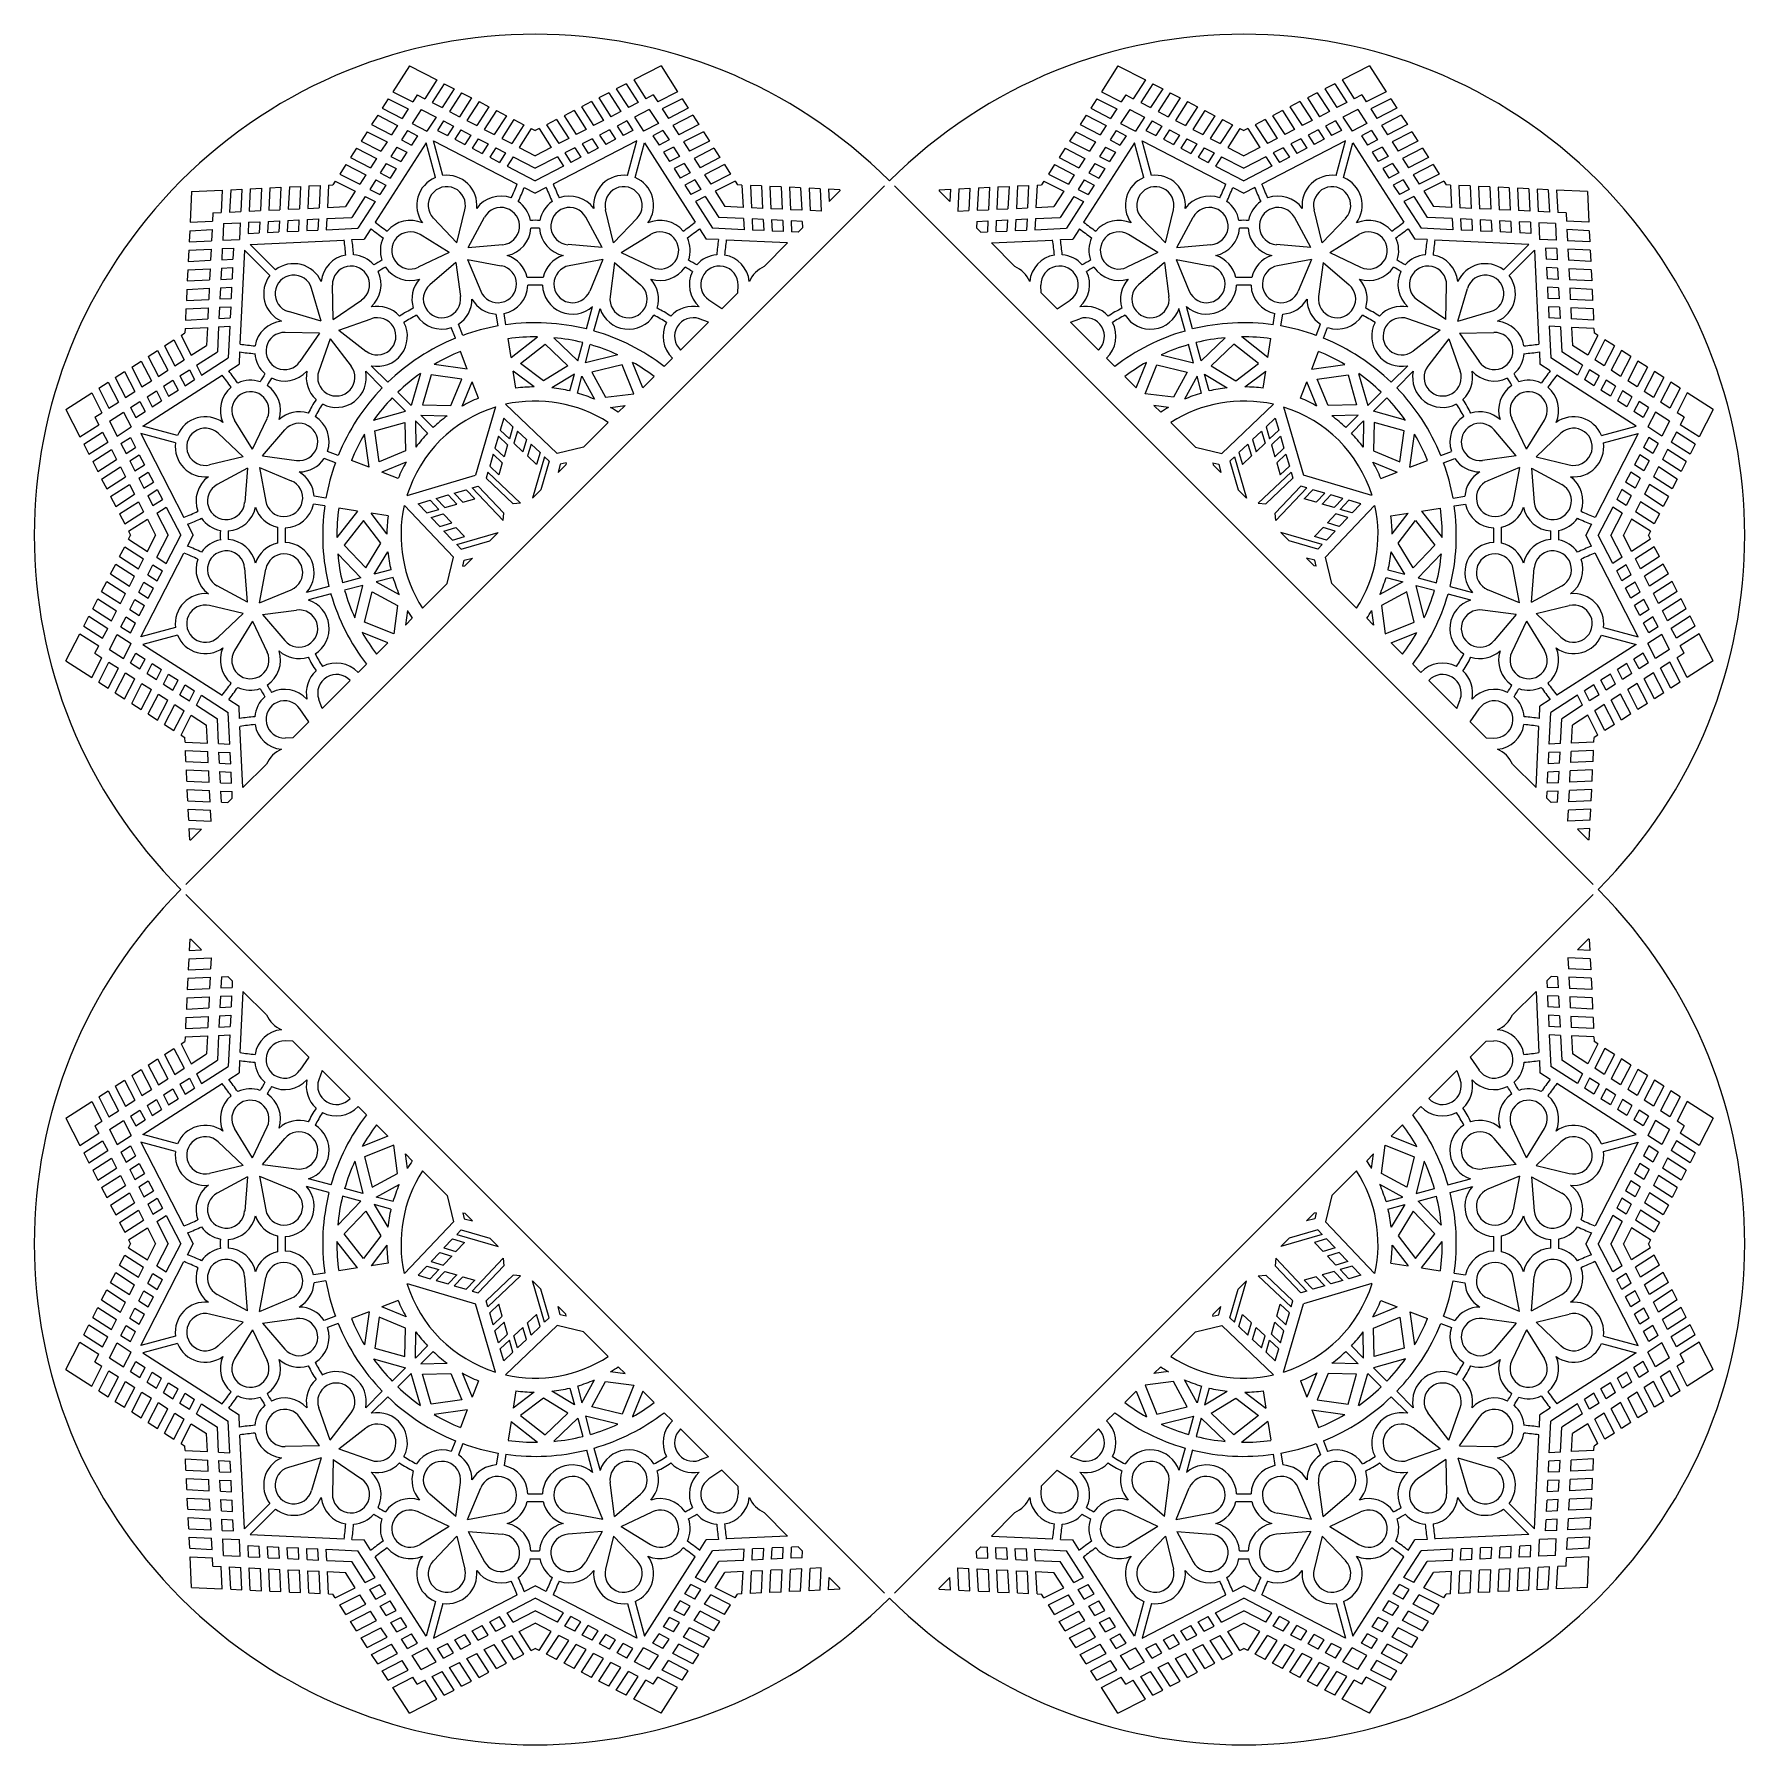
# Model space of a CAD drawing. Extents: x 59 to 302, y -3 to 240.
import ezdxf

# ---------------------------------------------------------------- set-up
doc = ezdxf.new("R2010")
doc.units = 0
doc.layers.get('0').update_dxf_attribs({"linetype": 'CONTINUOUS'})

msp = doc.modelspace()

# ---------------------------------------------------------------- linework, layer by layer
for p, q in [((112.38, 235.08), (110.02, 231.41)), ((112.38, 235.08), (116.26, 233.09)), ((116.26, 233.09), (114.54, 230.42)), ((148.06, 235.08), (144.18, 233.09)), ((144.18, 233.09), (145.89, 230.42)), ((148.06, 235.08), (150.41, 231.41)), ((212.86, 235.08), (210.5, 231.41)), ((212.86, 235.08), (216.74, 233.09)), ((216.74, 233.09), (215.02, 230.42)), ((248.54, 235.08), (244.66, 233.09)), ((244.66, 233.09), (246.37, 230.42)), ((248.54, 235.08), (250.89, 231.41)), ((110.02, 231.41), (112.84, 229.96)), ((113.49, 230.96), (112.84, 229.96)), ((113.49, 230.96), (114.54, 230.42)), ((117.32, 232.54), (115.6, 229.87)), ((118.73, 231.81), (117.01, 229.15)), ((117.32, 232.54), (118.73, 231.81)), ((119.78, 231.27), (118.07, 228.6)), ((121.19, 230.54), (119.48, 227.87)), ((119.78, 231.27), (121.19, 230.54)), ((140.65, 231.27), (139.24, 230.54)), ((139.24, 230.54), (140.96, 227.87)), ((140.65, 231.27), (142.37, 228.6)), ((143.12, 232.54), (141.71, 231.81)), ((141.71, 231.81), (143.43, 229.15)), ((143.12, 232.54), (144.84, 229.87)), ((146.95, 230.96), (145.89, 230.42)), ((146.95, 230.96), (147.59, 229.96)), ((150.41, 231.41), (147.59, 229.96)), ((210.5, 231.41), (213.32, 229.96)), ((213.97, 230.96), (213.32, 229.96)), ((213.97, 230.96), (215.02, 230.42)), ((217.8, 232.54), (216.08, 229.87)), ((219.21, 231.81), (217.49, 229.15)), ((217.8, 232.54), (219.21, 231.81)), ((220.26, 231.27), (218.55, 228.6)), ((221.67, 230.54), (219.96, 227.87)), ((220.26, 231.27), (221.67, 230.54)), ((241.13, 231.27), (239.72, 230.54)), ((239.72, 230.54), (241.44, 227.87)), ((241.13, 231.27), (242.85, 228.6)), ((243.6, 232.54), (242.19, 231.81)), ((242.19, 231.81), (243.91, 229.15)), ((243.6, 232.54), (245.32, 229.87)), ((247.43, 230.96), (246.37, 230.42)), ((247.43, 230.96), (248.07, 229.96)), ((250.89, 231.41), (248.07, 229.96)), ((107.88, 228.08), (107.02, 226.74)), ((107.88, 228.08), (110.7, 226.63)), ((109.38, 230.41), (108.52, 229.08)), ((108.52, 229.08), (111.34, 227.63)), ((109.38, 230.41), (112.2, 228.96)), ((112.2, 228.96), (111.34, 227.63)), ((114.04, 228.9), (112.75, 226.9)), ((114.04, 228.9), (116.15, 227.81)), ((115.6, 229.87), (117.01, 229.15)), ((118.07, 228.6), (119.48, 227.87)), ((122.25, 230), (120.54, 227.33)), ((123.66, 229.27), (121.95, 226.6)), ((122.25, 230), (123.66, 229.27)), ((124.72, 228.73), (123, 226.06)), ((124.72, 228.73), (126.13, 228)), ((135.72, 228.73), (134.31, 228)), ((135.72, 228.73), (137.43, 226.06)), ((138.19, 230), (136.78, 229.27)), ((136.78, 229.27), (138.49, 226.6)), ((138.19, 230), (139.9, 227.33)), ((142.37, 228.6), (140.96, 227.87)), ((144.84, 229.87), (143.43, 229.15)), ((146.4, 228.9), (144.28, 227.81)), ((146.4, 228.9), (147.69, 226.9)), ((151.06, 230.41), (148.24, 228.96)), ((148.24, 228.96), (149.1, 227.63)), ((151.92, 229.08), (149.1, 227.63)), ((152.56, 228.08), (149.74, 226.63)), ((151.06, 230.41), (151.92, 229.08)), ((152.56, 228.08), (153.42, 226.74)), ((208.36, 228.08), (207.5, 226.74)), ((208.36, 228.08), (211.18, 226.63)), ((209.86, 230.41), (209, 229.08)), ((209, 229.08), (211.82, 227.63)), ((209.86, 230.41), (212.68, 228.96)), ((212.68, 228.96), (211.82, 227.63)), ((214.52, 228.9), (213.23, 226.9)), ((214.52, 228.9), (216.63, 227.81)), ((216.08, 229.87), (217.49, 229.15)), ((218.55, 228.6), (219.96, 227.87)), ((222.73, 230), (221.02, 227.33)), ((224.14, 229.27), (222.43, 226.6)), ((222.73, 230), (224.14, 229.27)), ((225.2, 228.73), (223.48, 226.06)), ((225.2, 228.73), (226.61, 228)), ((236.2, 228.73), (234.79, 228)), ((236.2, 228.73), (237.91, 226.06)), ((238.66, 230), (237.25, 229.27)), ((237.25, 229.27), (238.97, 226.6)), ((238.66, 230), (240.38, 227.33)), ((242.85, 228.6), (241.44, 227.87)), ((245.32, 229.87), (243.91, 229.15)), ((246.88, 228.9), (244.76, 227.81)), ((246.88, 228.9), (248.17, 226.9)), ((251.54, 230.41), (248.72, 228.96)), ((248.72, 228.96), (249.58, 227.63)), ((252.4, 229.08), (249.58, 227.63)), ((253.04, 228.08), (250.22, 226.63)), ((251.54, 230.41), (252.4, 229.08)), ((253.04, 228.08), (253.9, 226.74)), ((106.38, 225.74), (105.52, 224.41)), ((106.38, 225.74), (109.2, 224.29)), ((107.02, 226.74), (109.84, 225.29)), ((110.7, 226.63), (109.84, 225.29)), ((112.11, 225.9), (111.25, 224.57)), ((112.11, 225.9), (113.52, 225.17)), ((112.75, 226.9), (114.87, 225.81)), ((116.15, 227.81), (114.87, 225.81)), ((117.21, 227.27), (116.35, 225.93)), ((116.35, 225.93), (117.76, 225.21)), ((117.21, 227.27), (118.62, 226.54)), ((118.62, 226.54), (117.76, 225.21)), ((119.68, 226), (118.82, 224.66)), ((119.68, 226), (121.09, 225.27)), ((120.54, 227.33), (121.95, 226.6)), ((123, 226.06), (124.41, 225.33)), ((126.13, 228), (124.41, 225.33)), ((127.19, 227.46), (125.47, 224.79)), ((128.6, 226.73), (126.88, 224.06)), ((127.19, 227.46), (128.6, 226.73)), ((129.65, 226.18), (127.94, 223.52)), ((129.65, 226.18), (130.22, 225.89)), ((130.78, 226.18), (130.22, 225.89)), ((130.78, 226.18), (132.5, 223.52)), ((133.25, 227.46), (131.84, 226.73)), ((131.84, 226.73), (133.56, 224.06)), ((133.25, 227.46), (134.97, 224.79)), ((134.31, 228), (136.02, 225.33)), ((137.43, 226.06), (136.02, 225.33)), ((139.9, 227.33), (138.49, 226.6)), ((140.76, 226), (139.35, 225.27)), ((140.76, 226), (141.62, 224.66)), ((143.23, 227.27), (141.82, 226.54)), ((141.82, 226.54), (142.67, 225.21)), ((144.08, 225.93), (142.67, 225.21)), ((143.23, 227.27), (144.08, 225.93)), ((144.28, 227.81), (145.57, 225.81)), ((147.69, 226.9), (145.57, 225.81)), ((148.33, 225.9), (146.92, 225.17)), ((148.33, 225.9), (149.19, 224.57)), ((149.74, 226.63), (150.6, 225.29)), ((153.42, 226.74), (150.6, 225.29)), ((154.06, 225.74), (151.24, 224.29)), ((154.06, 225.74), (154.92, 224.41)), ((206.86, 225.74), (206, 224.41)), ((206.86, 225.74), (209.68, 224.29)), ((207.5, 226.74), (210.32, 225.29)), ((211.18, 226.63), (210.32, 225.29)), ((212.59, 225.9), (211.73, 224.57)), ((212.59, 225.9), (214, 225.17)), ((213.23, 226.9), (215.35, 225.81)), ((216.63, 227.81), (215.35, 225.81)), ((217.69, 227.27), (216.83, 225.93)), ((216.83, 225.93), (218.24, 225.21)), ((217.69, 227.27), (219.1, 226.54)), ((219.1, 226.54), (218.24, 225.21)), ((220.16, 226), (219.3, 224.66)), ((220.16, 226), (221.57, 225.27)), ((221.02, 227.33), (222.43, 226.6)), ((223.48, 226.06), (224.89, 225.33)), ((226.61, 228), (224.89, 225.33)), ((227.67, 227.46), (225.95, 224.79)), ((229.08, 226.73), (227.36, 224.06)), ((227.67, 227.46), (229.08, 226.73)), ((230.13, 226.18), (228.42, 223.52)), ((230.13, 226.18), (230.7, 225.89)), ((231.26, 226.18), (230.7, 225.89)), ((231.26, 226.18), (232.98, 223.52)), ((233.73, 227.46), (232.32, 226.73)), ((232.32, 226.73), (234.04, 224.06)), ((233.73, 227.46), (235.45, 224.79)), ((234.79, 228), (236.5, 225.33)), ((237.91, 226.06), (236.5, 225.33)), ((240.38, 227.33), (238.97, 226.6)), ((241.24, 226), (239.83, 225.27)), ((241.24, 226), (242.1, 224.66)), ((243.71, 227.27), (242.3, 226.54)), ((242.3, 226.54), (243.15, 225.21)), ((244.56, 225.93), (243.15, 225.21)), ((243.71, 227.27), (244.56, 225.93)), ((244.76, 227.81), (246.05, 225.81)), ((248.17, 226.9), (246.05, 225.81)), ((248.81, 225.9), (247.4, 225.17)), ((248.81, 225.9), (249.67, 224.57)), ((250.22, 226.63), (251.08, 225.29)), ((253.9, 226.74), (251.08, 225.29)), ((254.54, 225.74), (251.72, 224.29)), ((254.54, 225.74), (255.4, 224.41)), ((104.87, 223.41), (104.02, 222.08)), ((104.87, 223.41), (107.69, 221.96)), ((105.52, 224.41), (108.34, 222.96)), ((114.74, 224.15), (107.51, 212.92)), ((109.2, 224.29), (108.34, 222.96)), ((110.61, 223.56), (109.75, 222.23)), ((110.61, 223.56), (112.02, 222.84)), ((111.25, 224.57), (112.66, 223.84)), ((113.52, 225.17), (112.66, 223.84)), ((116.06, 219.24), (114.74, 224.15)), ((117.12, 219.52), (115.81, 224.44)), ((115.81, 224.44), (127.68, 218.32)), ((118.82, 224.66), (120.23, 223.94)), ((121.09, 225.27), (120.23, 223.94)), ((122.15, 224.72), (121.29, 223.39)), ((121.29, 223.39), (122.7, 222.66)), ((122.15, 224.72), (123.56, 224)), ((123.56, 224), (122.7, 222.66)), ((124.61, 223.45), (123.76, 222.12)), ((124.61, 223.45), (126.02, 222.73)), ((125.47, 224.79), (126.88, 224.06)), ((127.94, 223.52), (130.22, 222.34)), ((132.5, 223.52), (130.22, 222.34)), ((144.63, 224.44), (132.76, 218.32)), ((134.97, 224.79), (133.56, 224.06)), ((135.82, 223.45), (134.41, 222.73)), ((135.82, 223.45), (136.68, 222.12)), ((138.29, 224.72), (136.88, 224)), ((136.88, 224), (137.74, 222.66)), ((139.15, 223.39), (137.74, 222.66)), ((138.29, 224.72), (139.15, 223.39)), ((139.35, 225.27), (140.21, 223.94)), ((141.62, 224.66), (140.21, 223.94)), ((143.31, 219.52), (144.63, 224.44)), ((144.38, 219.24), (145.7, 224.15)), ((145.7, 224.15), (152.92, 212.92)), ((146.92, 225.17), (147.78, 223.84)), ((149.19, 224.57), (147.78, 223.84)), ((149.83, 223.56), (148.42, 222.84)), ((149.83, 223.56), (150.69, 222.23)), ((151.24, 224.29), (152.1, 222.96)), ((154.92, 224.41), (152.1, 222.96)), ((155.56, 223.41), (152.74, 221.96)), ((155.56, 223.41), (156.42, 222.08)), ((205.35, 223.41), (204.5, 222.08)), ((205.35, 223.41), (208.17, 221.96)), ((206, 224.41), (208.82, 222.96)), ((215.22, 224.15), (207.99, 212.92)), ((209.68, 224.29), (208.82, 222.96)), ((211.09, 223.56), (210.23, 222.23)), ((211.09, 223.56), (212.5, 222.84)), ((211.73, 224.57), (213.14, 223.84)), ((214, 225.17), (213.14, 223.84)), ((216.54, 219.24), (215.22, 224.15)), ((217.6, 219.52), (216.29, 224.44)), ((216.29, 224.44), (228.16, 218.32)), ((219.3, 224.66), (220.71, 223.94)), ((221.57, 225.27), (220.71, 223.94)), ((222.63, 224.72), (221.77, 223.39)), ((221.77, 223.39), (223.18, 222.66)), ((222.63, 224.72), (224.04, 224)), ((224.04, 224), (223.18, 222.66)), ((225.09, 223.45), (224.24, 222.12)), ((225.09, 223.45), (226.5, 222.73)), ((225.95, 224.79), (227.36, 224.06)), ((228.42, 223.52), (230.7, 222.34)), ((232.98, 223.52), (230.7, 222.34)), ((245.11, 224.44), (233.24, 218.32)), ((235.45, 224.79), (234.04, 224.06)), ((236.3, 223.45), (234.89, 222.73)), ((236.3, 223.45), (237.16, 222.12)), ((238.77, 224.72), (237.36, 224)), ((237.36, 224), (238.22, 222.66)), ((239.63, 223.39), (238.22, 222.66)), ((238.77, 224.72), (239.63, 223.39)), ((239.83, 225.27), (240.69, 223.94)), ((242.1, 224.66), (240.69, 223.94)), ((243.79, 219.52), (245.11, 224.44)), ((244.86, 219.24), (246.18, 224.15)), ((246.18, 224.15), (253.4, 212.92)), ((247.4, 225.17), (248.26, 223.84)), ((249.67, 224.57), (248.26, 223.84)), ((250.31, 223.56), (248.9, 222.84)), ((250.31, 223.56), (251.17, 222.23)), ((251.72, 224.29), (252.58, 222.96)), ((255.4, 224.41), (252.58, 222.96)), ((256.04, 223.41), (253.22, 221.96)), ((256.04, 223.41), (256.9, 222.08)), ((103.37, 221.07), (102.52, 219.74)), ((103.37, 221.07), (106.19, 219.62)), ((104.02, 222.08), (106.84, 220.62)), ((107.69, 221.96), (106.84, 220.62)), ((109.1, 221.23), (108.25, 219.9)), ((109.1, 221.23), (110.51, 220.5)), ((109.75, 222.23), (111.16, 221.5)), ((112.02, 222.84), (111.16, 221.5)), ((123.76, 222.12), (125.17, 221.39)), ((126.02, 222.73), (125.17, 221.39)), ((127.08, 222.18), (126.22, 220.85)), ((126.22, 220.85), (130.22, 218.79)), ((127.08, 222.18), (130.22, 220.57)), ((133.36, 222.18), (130.22, 220.57)), ((134.21, 220.85), (130.22, 218.79)), ((133.36, 222.18), (134.21, 220.85)), ((134.41, 222.73), (135.27, 221.39)), ((136.68, 222.12), (135.27, 221.39)), ((148.42, 222.84), (149.28, 221.5)), ((150.69, 222.23), (149.28, 221.5)), ((151.33, 221.23), (149.92, 220.5)), ((151.33, 221.23), (152.19, 219.9)), ((152.74, 221.96), (153.6, 220.62)), ((156.42, 222.08), (153.6, 220.62)), ((157.06, 221.07), (154.24, 219.62)), ((157.06, 221.07), (157.92, 219.74)), ((203.85, 221.07), (202.99, 219.74)), ((203.85, 221.07), (206.67, 219.62)), ((204.5, 222.08), (207.32, 220.62)), ((208.17, 221.96), (207.32, 220.62)), ((209.58, 221.23), (208.73, 219.9)), ((209.58, 221.23), (210.99, 220.5)), ((210.23, 222.23), (211.64, 221.5)), ((212.5, 222.84), (211.64, 221.5)), ((224.24, 222.12), (225.65, 221.39)), ((226.5, 222.73), (225.65, 221.39)), ((227.56, 222.18), (226.7, 220.85)), ((226.7, 220.85), (230.7, 218.79)), ((227.56, 222.18), (230.7, 220.57)), ((233.84, 222.18), (230.7, 220.57)), ((234.69, 220.85), (230.7, 218.79)), ((233.84, 222.18), (234.69, 220.85)), ((234.89, 222.73), (235.75, 221.39)), ((237.16, 222.12), (235.75, 221.39)), ((248.9, 222.84), (249.76, 221.5)), ((251.17, 222.23), (249.76, 221.5)), ((251.81, 221.23), (250.4, 220.5)), ((251.81, 221.23), (252.67, 219.9)), ((253.22, 221.96), (254.08, 220.62)), ((256.9, 222.08), (254.08, 220.62)), ((257.54, 221.07), (254.72, 219.62)), ((257.54, 221.07), (258.4, 219.74)), ((101.87, 218.74), (101.53, 218.21)), ((101.87, 218.74), (104.69, 217.29)), ((102.52, 219.74), (105.34, 218.29)), ((106.19, 219.62), (105.34, 218.29)), ((107.6, 218.9), (106.75, 217.56)), ((107.6, 218.9), (109.01, 218.17)), ((108.25, 219.9), (109.66, 219.17)), ((110.51, 220.5), (109.66, 219.17)), ((149.92, 220.5), (150.78, 219.17)), ((152.19, 219.9), (150.78, 219.17)), ((152.83, 218.9), (151.42, 218.17)), ((152.83, 218.9), (153.69, 217.56)), ((154.24, 219.62), (155.1, 218.29)), ((157.92, 219.74), (155.1, 218.29)), ((158.57, 218.74), (155.75, 217.29)), ((158.57, 218.74), (158.91, 218.21)), ((202.35, 218.74), (202.01, 218.21)), ((202.35, 218.74), (205.17, 217.29)), ((202.99, 219.74), (205.82, 218.29)), ((206.67, 219.62), (205.82, 218.29)), ((208.08, 218.9), (207.23, 217.56)), ((208.08, 218.9), (209.49, 218.17)), ((208.73, 219.9), (210.14, 219.17)), ((210.99, 220.5), (210.14, 219.17)), ((250.4, 220.5), (251.26, 219.17)), ((252.67, 219.9), (251.26, 219.17)), ((253.31, 218.9), (251.9, 218.17)), ((253.31, 218.9), (254.17, 217.56)), ((254.72, 219.62), (255.58, 218.29)), ((258.4, 219.74), (255.58, 218.29)), ((259.05, 218.74), (256.23, 217.29)), ((259.05, 218.74), (259.39, 218.21)), ((80.69, 118.98), (179.75, 218.05)), ((81.49, 217.25), (81.28, 212.89)), ((81.49, 217.25), (85.84, 217.45)), ((85.84, 217.45), (85.69, 214.29)), ((87.03, 217.51), (86.88, 214.34)), ((87.03, 217.51), (88.62, 217.59)), ((88.62, 217.59), (88.46, 214.42)), ((89.8, 217.64), (89.65, 214.48)), ((89.8, 217.64), (91.39, 217.72)), ((91.39, 217.72), (91.24, 214.55)), ((92.58, 217.78), (92.43, 214.61)), ((92.58, 217.78), (94.16, 217.85)), ((94.16, 217.85), (94.01, 214.68)), ((95.35, 217.91), (95.2, 214.74)), ((95.35, 217.91), (96.93, 217.99)), ((96.93, 217.99), (96.78, 214.82)), ((98.12, 218.04), (97.97, 214.87)), ((98.12, 218.04), (99.71, 218.12)), ((99.71, 218.12), (99.56, 214.95)), ((100.9, 218.18), (100.74, 215.01)), ((100.9, 218.18), (101.53, 218.21)), ((104.69, 217.29), (103.3, 215.13)), ((106.1, 216.56), (104.19, 213.59)), ((106.1, 216.56), (107.51, 215.83)), ((106.75, 217.56), (108.16, 216.84)), ((109.01, 218.17), (108.16, 216.84)), ((128.67, 217.81), (130.22, 217.01)), ((131.77, 217.81), (130.22, 217.01)), ((151.42, 218.17), (152.28, 216.84)), ((153.69, 217.56), (152.28, 216.84)), ((154.34, 216.56), (152.93, 215.83)), ((154.34, 216.56), (156.24, 213.59)), ((155.75, 217.29), (157.13, 215.13)), ((159.54, 218.18), (158.91, 218.21)), ((159.54, 218.18), (159.69, 215.01)), ((162.31, 218.04), (160.73, 218.12)), ((160.73, 218.12), (160.88, 214.95)), ((162.31, 218.04), (162.47, 214.87)), ((165.09, 217.91), (163.5, 217.99)), ((163.5, 217.99), (163.65, 214.82)), ((165.09, 217.91), (165.24, 214.74)), ((167.86, 217.78), (166.28, 217.85)), ((166.28, 217.85), (166.43, 214.68)), ((167.86, 217.78), (168.01, 214.61)), ((170.63, 217.64), (169.05, 217.72)), ((169.05, 217.72), (169.2, 214.55)), ((170.63, 217.64), (170.78, 214.48)), ((173.4, 217.51), (171.82, 217.59)), ((171.82, 217.59), (171.9, 215.86)), ((171.9, 215.86), (173.41, 217.36)), ((173.4, 217.51), (173.41, 217.36)), ((181.17, 218.05), (280.23, 118.98)), ((187.51, 217.51), (189.1, 217.59)), ((187.51, 217.51), (187.51, 217.36)), ((187.51, 217.36), (189.01, 215.86)), ((189.1, 217.59), (189.01, 215.86)), ((190.28, 217.64), (190.13, 214.48)), ((190.28, 217.64), (191.87, 217.72)), ((191.87, 217.72), (191.72, 214.55)), ((193.06, 217.78), (192.91, 214.61)), ((193.06, 217.78), (194.64, 217.85)), ((194.64, 217.85), (194.49, 214.68)), ((195.83, 217.91), (195.68, 214.74)), ((195.83, 217.91), (197.41, 217.99)), ((197.41, 217.99), (197.26, 214.82)), ((198.6, 218.04), (198.45, 214.87)), ((198.6, 218.04), (200.19, 218.12)), ((200.19, 218.12), (200.03, 214.95)), ((201.38, 218.18), (201.22, 215.01)), ((201.38, 218.18), (202.01, 218.21)), ((205.17, 217.29), (203.78, 215.13)), ((206.58, 216.56), (204.67, 213.59)), ((206.58, 216.56), (207.99, 215.83)), ((207.23, 217.56), (208.64, 216.84)), ((209.49, 218.17), (208.64, 216.84)), ((229.15, 217.81), (230.7, 217.01)), ((232.25, 217.81), (230.7, 217.01)), ((251.9, 218.17), (252.76, 216.84)), ((254.17, 217.56), (252.76, 216.84)), ((254.82, 216.56), (253.41, 215.83)), ((254.82, 216.56), (256.72, 213.59)), ((256.23, 217.29), (257.61, 215.13)), ((260.02, 218.18), (259.39, 218.21)), ((260.02, 218.18), (260.17, 215.01)), ((262.79, 218.04), (261.21, 218.12)), ((261.21, 218.12), (261.36, 214.95)), ((262.79, 218.04), (262.95, 214.87)), ((265.57, 217.91), (263.98, 217.99)), ((263.98, 217.99), (264.13, 214.82)), ((265.57, 217.91), (265.72, 214.74)), ((268.34, 217.78), (266.76, 217.85)), ((266.76, 217.85), (266.91, 214.68)), ((268.34, 217.78), (268.49, 214.61)), ((271.11, 217.64), (269.53, 217.72)), ((269.53, 217.72), (269.68, 214.55)), ((271.11, 217.64), (271.26, 214.48)), ((273.88, 217.51), (272.3, 217.59)), ((272.3, 217.59), (272.45, 214.42)), ((273.88, 217.51), (274.04, 214.34)), ((275.07, 217.45), (275.23, 214.29)), ((279.43, 217.25), (275.07, 217.45)), ((279.43, 217.25), (279.64, 212.89)), ((84.5, 214.23), (84.45, 213.04)), ((84.5, 214.23), (85.69, 214.29)), ((86.88, 214.34), (88.46, 214.42)), ((89.65, 214.48), (91.24, 214.55)), ((92.43, 214.61), (94.01, 214.68)), ((95.2, 214.74), (96.78, 214.82)), ((97.97, 214.87), (99.56, 214.95)), ((100.67, 213.42), (104.19, 213.59)), ((100.74, 215.01), (103.3, 215.13)), ((107.51, 215.83), (105.08, 212.05)), ((119.11, 209.96), (115.77, 213.48)), ((119.11, 209.96), (120.25, 214.68)), ((120.72, 209.34), (123.04, 213.61)), ((139.71, 209.34), (137.4, 213.61)), ((141.32, 209.96), (140.19, 214.68)), ((141.32, 209.96), (144.67, 213.48)), ((152.93, 215.83), (155.36, 212.05)), ((159.77, 213.42), (156.24, 213.59)), ((159.69, 215.01), (157.13, 215.13)), ((162.47, 214.87), (160.88, 214.95)), ((165.24, 214.74), (163.65, 214.82)), ((168.01, 214.61), (166.43, 214.68)), ((170.78, 214.48), (169.2, 214.55)), ((190.13, 214.48), (191.72, 214.55)), ((192.91, 214.61), (194.49, 214.68)), ((195.68, 214.74), (197.26, 214.82)), ((198.45, 214.87), (200.03, 214.95)), ((201.15, 213.42), (204.67, 213.59)), ((201.22, 215.01), (203.78, 215.13)), ((207.99, 215.83), (205.56, 212.05)), ((219.59, 209.96), (216.25, 213.48)), ((219.59, 209.96), (220.73, 214.68)), ((221.2, 209.34), (223.52, 213.61)), ((240.19, 209.34), (237.88, 213.61)), ((241.8, 209.96), (240.67, 214.68)), ((241.8, 209.96), (245.15, 213.48)), ((253.41, 215.83), (255.84, 212.05)), ((260.25, 213.42), (256.72, 213.59)), ((260.17, 215.01), (257.61, 215.13)), ((262.95, 214.87), (261.36, 214.95)), ((265.72, 214.74), (264.13, 214.82)), ((268.49, 214.61), (266.91, 214.68)), ((271.26, 214.48), (269.68, 214.55)), ((274.04, 214.34), (272.45, 214.42)), ((276.41, 214.23), (275.23, 214.29)), ((276.41, 214.23), (276.47, 213.04)), ((81.22, 211.7), (81.15, 210.12)), ((81.22, 211.7), (84.39, 211.85)), ((81.28, 212.89), (84.45, 213.04)), ((84.39, 211.85), (84.31, 210.27)), ((86.01, 212.72), (85.9, 210.34)), ((86.01, 212.72), (88.39, 212.83)), ((88.39, 212.83), (88.27, 210.46)), ((89.58, 212.89), (89.5, 211.31)), ((89.5, 211.31), (91.09, 211.38)), ((89.58, 212.89), (91.16, 212.97)), ((91.16, 212.97), (91.09, 211.38)), ((92.35, 213.02), (92.27, 211.44)), ((92.27, 211.44), (93.86, 211.52)), ((92.35, 213.02), (93.93, 213.1)), ((93.93, 213.1), (93.86, 211.52)), ((95.12, 213.16), (95.05, 211.57)), ((95.05, 211.57), (96.63, 211.65)), ((95.12, 213.16), (96.71, 213.23)), ((96.71, 213.23), (96.63, 211.65)), ((97.89, 213.29), (97.82, 211.71)), ((97.82, 211.71), (99.4, 211.78)), ((97.89, 213.29), (99.48, 213.37)), ((99.48, 213.37), (99.4, 211.78)), ((100.67, 213.42), (100.59, 211.84)), ((100.59, 211.84), (105.08, 212.05)), ((106.91, 211.98), (105.97, 210.52)), ((118.03, 208.62), (113.89, 211.16)), ((142.41, 208.62), (146.55, 211.16)), ((153.52, 211.98), (154.47, 210.52)), ((159.85, 211.84), (155.36, 212.05)), ((159.77, 213.42), (159.85, 211.84)), ((162.54, 213.29), (160.96, 213.37)), ((160.96, 213.37), (161.03, 211.78)), ((162.62, 211.71), (161.03, 211.78)), ((162.54, 213.29), (162.62, 211.71)), ((165.32, 213.16), (163.73, 213.23)), ((163.73, 213.23), (163.81, 211.65)), ((165.39, 211.57), (163.81, 211.65)), ((165.32, 213.16), (165.39, 211.57)), ((168.09, 213.02), (166.5, 213.1)), ((166.5, 213.1), (166.58, 211.52)), ((167.52, 211.47), (166.58, 211.52)), ((167.52, 211.47), (168.13, 212.09)), ((168.09, 213.02), (168.13, 212.09)), ((192.83, 213.02), (192.78, 212.09)), ((192.78, 212.09), (193.4, 211.47)), ((192.83, 213.02), (194.41, 213.1)), ((193.4, 211.47), (194.34, 211.52)), ((194.41, 213.1), (194.34, 211.52)), ((195.6, 213.16), (195.53, 211.57)), ((195.53, 211.57), (197.11, 211.65)), ((195.6, 213.16), (197.19, 213.23)), ((197.19, 213.23), (197.11, 211.65)), ((198.37, 213.29), (198.3, 211.71)), ((198.3, 211.71), (199.88, 211.78)), ((198.37, 213.29), (199.96, 213.37)), ((199.96, 213.37), (199.88, 211.78)), ((201.15, 213.42), (201.07, 211.84)), ((201.07, 211.84), (205.56, 212.05)), ((207.39, 211.98), (206.45, 210.52)), ((218.51, 208.62), (214.37, 211.16)), ((242.89, 208.62), (247.03, 211.16)), ((254, 211.98), (254.95, 210.52)), ((260.33, 211.84), (255.84, 212.05)), ((260.25, 213.42), (260.33, 211.84)), ((263.02, 213.29), (261.44, 213.37)), ((261.44, 213.37), (261.51, 211.78)), ((263.1, 211.71), (261.51, 211.78)), ((263.02, 213.29), (263.1, 211.71)), ((265.79, 213.16), (264.21, 213.23)), ((264.21, 213.23), (264.29, 211.65)), ((265.87, 211.57), (264.29, 211.65)), ((265.79, 213.16), (265.87, 211.57)), ((268.57, 213.02), (266.98, 213.1)), ((266.98, 213.1), (267.06, 211.52)), ((268.64, 211.44), (267.06, 211.52)), ((268.57, 213.02), (268.64, 211.44)), ((271.34, 212.89), (269.76, 212.97)), ((269.76, 212.97), (269.83, 211.38)), ((271.42, 211.31), (269.83, 211.38)), ((271.34, 212.89), (271.42, 211.31)), ((274.9, 212.72), (272.53, 212.83)), ((272.53, 212.83), (272.64, 210.46)), ((274.9, 212.72), (275.02, 210.34)), ((279.64, 212.89), (276.47, 213.04)), ((276.53, 211.85), (276.6, 210.27)), ((279.7, 211.7), (276.53, 211.85)), ((279.7, 211.7), (279.77, 210.12)), ((81.09, 208.93), (81.01, 207.34)), ((81.09, 208.93), (84.26, 209.08)), ((81.15, 210.12), (84.31, 210.27)), ((84.26, 209.08), (84.18, 207.5)), ((85.84, 209.16), (85.77, 207.57)), ((85.84, 209.16), (87.43, 209.23)), ((85.9, 210.34), (88.27, 210.46)), ((87.43, 209.23), (87.35, 207.65)), ((88.99, 208.96), (88.35, 195.62)), ((92.59, 205.36), (88.99, 208.96)), ((89.77, 209.74), (103.12, 210.38)), ((93.37, 206.14), (89.77, 209.74)), ((104.23, 210.43), (105.97, 210.52)), ((120.72, 209.34), (125.57, 209.72)), ((139.71, 209.34), (134.87, 209.72)), ((156.21, 210.43), (154.47, 210.52)), ((166.01, 209.96), (157.32, 210.38)), ((162.68, 206.63), (166.01, 209.96)), ((194.91, 209.96), (203.6, 210.38)), ((194.91, 209.96), (198.24, 206.63)), ((204.71, 210.43), (206.45, 210.52)), ((221.2, 209.34), (226.05, 209.72)), ((240.19, 209.34), (235.35, 209.72)), ((256.69, 210.43), (254.95, 210.52)), ((271.14, 209.74), (257.8, 210.38)), ((267.54, 206.14), (271.14, 209.74)), ((268.33, 205.36), (271.92, 208.96)), ((271.92, 208.96), (272.56, 195.62)), ((275.02, 210.34), (272.64, 210.46)), ((273.49, 209.23), (273.57, 207.65)), ((275.08, 209.16), (273.49, 209.23)), ((275.08, 209.16), (275.15, 207.57)), ((279.77, 210.12), (276.6, 210.27)), ((276.66, 209.08), (276.74, 207.5)), ((279.83, 208.93), (276.66, 209.08)), ((279.83, 208.93), (279.9, 207.34)), ((80.96, 206.16), (84.12, 206.31)), ((81.01, 207.34), (84.18, 207.5)), ((84.12, 206.31), (84.05, 204.72)), ((85.71, 206.38), (85.63, 204.8)), ((85.71, 206.38), (87.29, 206.46)), ((85.77, 207.57), (87.35, 207.65)), ((87.29, 206.46), (87.22, 204.87)), ((118.03, 208.62), (113.64, 206.52)), ((118.97, 207.17), (115.27, 204.01)), ((118.97, 207.17), (119.61, 202.35)), ((120.63, 207.62), (122.49, 203.12)), ((120.63, 207.62), (125.41, 206.73)), ((139.8, 207.62), (135.02, 206.73)), ((139.8, 207.62), (137.95, 203.12)), ((141.47, 207.17), (140.83, 202.35)), ((141.47, 207.17), (145.17, 204.01)), ((142.41, 208.62), (146.79, 206.52)), ((218.51, 208.62), (214.12, 206.52)), ((219.45, 207.17), (215.75, 204.01)), ((219.45, 207.17), (220.09, 202.35)), ((221.11, 207.62), (222.97, 203.12)), ((221.11, 207.62), (225.89, 206.73)), ((240.28, 207.62), (235.5, 206.73)), ((240.28, 207.62), (238.43, 203.12)), ((241.95, 207.17), (241.31, 202.35)), ((241.95, 207.17), (245.65, 204.01)), ((242.89, 208.62), (247.27, 206.52)), ((275.15, 207.57), (273.57, 207.65)), ((273.62, 206.46), (273.7, 204.87)), ((275.21, 206.38), (273.62, 206.46)), ((275.21, 206.38), (275.28, 204.8)), ((279.9, 207.34), (276.74, 207.5)), ((276.79, 206.31), (276.87, 204.72)), ((279.96, 206.16), (276.79, 206.31)), ((80.96, 206.16), (80.88, 204.57)), ((80.88, 204.57), (84.05, 204.72)), ((85.63, 204.8), (87.22, 204.87)), ((101.58, 199.12), (101.45, 203.98)), ((158.95, 202.91), (158.98, 203.98)), ((201.96, 202.91), (201.93, 203.98)), ((259.33, 199.12), (259.46, 203.98)), ((275.28, 204.8), (273.7, 204.87)), ((280.04, 204.57), (276.87, 204.72)), ((279.96, 206.16), (280.04, 204.57)), ((80.82, 203.38), (80.75, 201.8)), ((80.75, 201.8), (83.92, 201.95)), ((80.82, 203.38), (83.99, 203.53)), ((83.99, 203.53), (83.92, 201.95)), ((85.58, 203.61), (85.5, 202.03)), ((85.5, 202.03), (87.08, 202.1)), ((85.58, 203.61), (87.16, 203.69)), ((87.16, 203.69), (87.08, 202.1)), ((99.88, 198.85), (98.5, 203.51)), ((101.58, 199.12), (105.59, 201.87)), ((156.67, 200.62), (154.85, 201.87)), ((156.67, 200.62), (158.95, 202.91)), ((201.96, 202.91), (204.25, 200.62)), ((204.25, 200.62), (206.07, 201.87)), ((259.33, 199.12), (255.33, 201.87)), ((261.04, 198.85), (262.41, 203.51)), ((273.76, 203.69), (273.83, 202.1)), ((275.34, 203.61), (273.76, 203.69)), ((275.42, 202.03), (273.83, 202.1)), ((275.34, 203.61), (275.42, 202.03)), ((276.93, 203.53), (277, 201.95)), ((280.09, 203.38), (276.93, 203.53)), ((280.17, 201.8), (277, 201.95)), ((280.09, 203.38), (280.17, 201.8)), ((80.69, 200.61), (80.61, 199.03)), ((80.61, 199.03), (83.78, 199.18)), ((80.69, 200.61), (83.86, 200.76)), ((83.86, 200.76), (83.78, 199.18)), ((85.44, 200.84), (85.37, 199.25)), ((85.37, 199.25), (86.95, 199.33)), ((85.44, 200.84), (87.03, 200.91)), ((87.03, 200.91), (86.95, 199.33)), ((99.88, 198.85), (95.22, 200.23)), ((102.37, 197.58), (106.95, 199.21)), ((124.96, 198.19), (124.69, 199.88)), ((126.05, 198.36), (125.8, 199.96)), ((137.48, 197.76), (138.34, 200.95)), ((138.55, 197.48), (139.41, 200.67)), ((154.79, 198.75), (153.49, 199.21)), ((206.12, 198.75), (207.43, 199.21)), ((222.37, 197.48), (221.51, 200.67)), ((223.43, 197.76), (222.58, 200.95)), ((234.87, 198.36), (235.12, 199.96)), ((235.96, 198.19), (236.23, 199.88)), ((258.55, 197.58), (253.97, 199.21)), ((261.04, 198.85), (265.7, 200.23)), ((273.89, 200.91), (273.97, 199.33)), ((275.47, 200.84), (273.89, 200.91)), ((275.55, 199.25), (273.97, 199.33)), ((275.47, 200.84), (275.55, 199.25)), ((277.06, 200.76), (277.13, 199.18)), ((280.23, 200.61), (277.06, 200.76)), ((280.3, 199.03), (277.13, 199.18)), ((280.23, 200.61), (280.3, 199.03)), ((79.99, 196.86), (80.53, 197.2)), ((79.99, 196.86), (81.45, 194.04)), ((80.56, 197.84), (80.53, 197.2)), ((80.56, 197.84), (83.73, 197.99)), ((83.73, 197.99), (83.6, 195.43)), ((85.31, 198.07), (85.14, 194.54)), ((85.31, 198.07), (86.89, 198.14)), ((86.89, 198.14), (86.68, 193.65)), ((99.61, 197.15), (94.75, 197.28)), ((99.61, 197.15), (96.86, 193.14)), ((102.37, 197.58), (106.22, 194.62)), ((118.9, 196.45), (118.32, 197.96)), ((119.94, 196.84), (119.32, 198.44)), ((126.79, 193.73), (130.52, 196.65)), ((132.86, 196.53), (136.27, 193.23)), ((150.82, 194.77), (154.79, 198.75)), ((206.12, 198.75), (210.1, 194.77)), ((228.06, 196.53), (224.65, 193.23)), ((234.13, 193.73), (230.4, 196.65)), ((240.98, 196.84), (241.59, 198.44)), ((242.01, 196.45), (242.59, 197.96)), ((258.55, 197.58), (254.7, 194.62)), ((261.31, 197.15), (266.16, 197.28)), ((261.31, 197.15), (264.06, 193.14)), ((274.02, 198.14), (274.24, 193.65)), ((275.61, 198.07), (274.02, 198.14)), ((275.61, 198.07), (275.78, 194.54)), ((277.19, 197.99), (277.31, 195.43)), ((280.36, 197.84), (277.19, 197.99)), ((280.92, 196.86), (279.47, 194.04)), ((280.36, 197.84), (280.39, 197.2)), ((280.92, 196.86), (280.39, 197.2)), ((75.32, 193.86), (76.66, 194.72)), ((76.66, 194.72), (78.11, 191.9)), ((77.66, 195.36), (78.99, 196.22)), ((77.66, 195.36), (79.11, 192.54)), ((78.99, 196.22), (80.44, 193.4)), ((81.45, 194.04), (83.6, 195.43)), ((82.17, 192.63), (85.14, 194.54)), ((88.3, 194.51), (88.22, 192.76)), ((101.15, 196.37), (99.52, 191.78)), ((101.15, 196.37), (104.11, 192.51)), ((120.59, 192.06), (119.62, 194.58)), ((126.79, 193.73), (126.36, 196.39)), ((128.15, 192.89), (131.64, 195.62)), ((131.64, 195.62), (134.83, 192.54)), ((136.27, 193.23), (136.97, 195.83)), ((137.34, 192.94), (138.03, 195.54)), ((141.94, 194.09), (137.34, 192.94)), ((218.98, 194.09), (223.58, 192.94)), ((223.58, 192.94), (222.88, 195.54)), ((224.65, 193.23), (223.95, 195.83)), ((229.28, 195.62), (226.09, 192.54)), ((232.77, 192.89), (229.28, 195.62)), ((234.13, 193.73), (234.55, 196.39)), ((240.33, 192.06), (241.3, 194.58)), ((259.77, 196.37), (256.81, 192.51)), ((259.77, 196.37), (261.39, 191.78)), ((272.62, 194.51), (272.7, 192.76)), ((278.75, 192.63), (275.78, 194.54)), ((279.47, 194.04), (277.31, 195.43)), ((281.92, 196.22), (280.47, 193.4)), ((283.26, 195.36), (281.81, 192.54)), ((283.26, 195.36), (281.92, 196.22)), ((284.26, 194.72), (282.81, 191.9)), ((285.59, 193.86), (284.26, 194.72)), ((70.65, 190.86), (71.99, 191.71)), ((71.99, 191.71), (73.44, 188.89)), ((72.99, 192.36), (74.32, 193.21)), ((72.99, 192.36), (74.44, 189.54)), ((74.32, 193.21), (75.78, 190.39)), ((75.32, 193.86), (76.78, 191.04)), ((76.78, 191.04), (78.11, 191.9)), ((79.11, 192.54), (80.44, 193.4)), ((79.84, 191.13), (81.17, 191.99)), ((81.17, 191.99), (81.9, 190.58)), ((82.17, 192.63), (82.9, 191.22)), ((82.9, 191.22), (86.68, 193.65)), ((86.75, 191.82), (88.22, 192.76)), ((108.52, 189.43), (106.19, 191.77)), ((109.3, 190.21), (106.97, 192.55)), ((120.59, 192.06), (115.89, 192.73)), ((127.47, 189.37), (127.09, 191.8)), ((130.05, 189.55), (127.09, 191.8)), ((131.37, 190.43), (128.15, 192.89)), ((134.83, 192.54), (131.37, 190.43)), ((142.54, 192.7), (138.24, 191.62)), ((144.2, 188.58), (142.54, 192.7)), ((145.48, 189.43), (144.02, 193.03)), ((148.51, 192.46), (149.67, 193.63)), ((211.24, 193.63), (212.41, 192.46)), ((215.44, 189.43), (216.89, 193.03)), ((216.72, 188.58), (218.38, 192.7)), ((218.38, 192.7), (222.68, 191.62)), ((226.09, 192.54), (229.55, 190.43)), ((229.55, 190.43), (232.77, 192.89)), ((230.87, 189.55), (233.83, 191.8)), ((233.44, 189.37), (233.83, 191.8)), ((240.33, 192.06), (245.03, 192.73)), ((251.61, 190.21), (253.95, 192.55)), ((252.4, 189.43), (254.73, 191.77)), ((274.17, 191.82), (272.7, 192.76)), ((278.02, 191.22), (274.24, 193.65)), ((278.75, 192.63), (278.02, 191.22)), ((279.75, 191.99), (279.02, 190.58)), ((281.08, 191.13), (279.75, 191.99)), ((281.81, 192.54), (280.47, 193.4)), ((284.14, 191.04), (282.81, 191.9)), ((285.59, 193.86), (284.14, 191.04)), ((286.59, 193.21), (285.14, 190.39)), ((287.93, 192.36), (286.48, 189.54)), ((287.93, 192.36), (286.59, 193.21)), ((288.93, 191.71), (287.48, 188.89)), ((290.26, 190.86), (288.93, 191.71)), ((68.32, 189.35), (69.65, 190.21)), ((68.32, 189.35), (69.77, 186.53)), ((69.65, 190.21), (71.11, 187.39)), ((70.65, 190.86), (72.11, 188.04)), ((74.44, 189.54), (75.78, 190.39)), ((74.58, 183.99), (85.82, 191.22)), ((77.5, 189.63), (78.84, 190.49)), ((77.5, 189.63), (78.23, 188.22)), ((78.84, 190.49), (79.56, 189.08)), ((79.84, 191.13), (80.56, 189.72)), ((80.56, 189.72), (81.9, 190.58)), ((113.93, 191.45), (112.62, 186.89)), ((115.44, 191.28), (114.22, 187.01)), ((119.83, 190.66), (115.44, 191.28)), ((118.27, 186.92), (119.83, 190.66)), ((119.85, 186.82), (121.28, 190.25)), ((122.17, 187.95), (121.28, 190.25)), ((135.77, 191.35), (132.59, 189.42)), ((135.13, 188.97), (135.77, 191.35)), ((136.19, 188.68), (136.83, 191.06)), ((136.83, 191.06), (138.62, 187.8)), ((138.24, 191.62), (140.18, 188.07)), ((145.48, 189.43), (147.08, 191.04)), ((213.83, 191.04), (215.44, 189.43)), ((222.68, 191.62), (220.74, 188.07)), ((224.08, 191.06), (222.3, 187.8)), ((224.72, 188.68), (224.08, 191.06)), ((225.79, 188.97), (225.15, 191.35)), ((225.15, 191.35), (228.33, 189.42)), ((238.75, 187.95), (239.63, 190.25)), ((241.07, 186.82), (239.63, 190.25)), ((241.09, 190.66), (245.48, 191.28)), ((242.65, 186.92), (241.09, 190.66)), ((245.48, 191.28), (246.7, 187.01)), ((246.99, 191.45), (248.29, 186.89)), ((286.34, 183.99), (275.1, 191.22)), ((280.35, 189.72), (279.02, 190.58)), ((281.08, 191.13), (280.35, 189.72)), ((282.08, 190.49), (281.35, 189.08)), ((283.41, 189.63), (282.08, 190.49)), ((283.41, 189.63), (282.69, 188.22)), ((286.48, 189.54), (285.14, 190.39)), ((290.26, 190.86), (288.81, 188.04)), ((291.26, 190.21), (289.81, 187.39)), ((292.6, 189.35), (291.14, 186.53)), ((292.6, 189.35), (291.26, 190.21)), ((63.65, 186.35), (67.32, 188.71)), ((67.32, 188.71), (68.77, 185.89)), ((69.77, 186.53), (71.11, 187.39)), ((72.11, 188.04), (73.44, 188.89)), ((72.83, 186.63), (74.17, 187.48)), ((74.17, 187.48), (74.89, 186.07)), ((75.17, 188.13), (76.5, 188.98)), ((75.17, 188.13), (75.89, 186.72)), ((75.89, 186.72), (77.23, 187.57)), ((76.5, 188.98), (77.23, 187.57)), ((78.23, 188.22), (79.56, 189.08)), ((111.84, 186.11), (109.94, 188.02)), ((112.62, 186.89), (110.72, 188.8)), ((114.22, 187.01), (118.27, 186.92)), ((126, 187.08), (133.33, 180.11)), ((140.18, 188.07), (144.2, 188.58)), ((140.89, 186.64), (142.96, 186.91)), ((141.99, 185.95), (142.96, 186.91)), ((220.74, 188.07), (216.72, 188.58)), ((217.96, 186.91), (218.92, 185.95)), ((220.03, 186.64), (217.96, 186.91)), ((234.91, 187.08), (227.59, 180.11)), ((246.7, 187.01), (242.65, 186.92)), ((248.29, 186.89), (250.2, 188.8)), ((249.08, 186.11), (250.98, 188.02)), ((282.69, 188.22), (281.35, 189.08)), ((284.42, 188.98), (283.69, 187.57)), ((285.02, 186.72), (283.69, 187.57)), ((285.75, 188.13), (284.42, 188.98)), ((285.75, 188.13), (285.02, 186.72)), ((286.75, 187.48), (286.02, 186.07)), ((288.08, 186.63), (286.75, 187.48)), ((288.81, 188.04), (287.48, 188.89)), ((291.14, 186.53), (289.81, 187.39)), ((293.6, 188.71), (292.15, 185.89)), ((297.27, 186.35), (293.6, 188.71)), ((63.65, 186.35), (65.65, 182.47)), ((67.77, 185.25), (68.77, 185.89)), ((67.77, 185.25), (68.32, 184.19)), ((69.83, 184.69), (71.83, 185.98)), ((69.83, 184.69), (70.92, 182.58)), ((71.83, 185.98), (72.92, 183.87)), ((72.83, 186.63), (73.56, 185.22)), ((73.56, 185.22), (74.89, 186.07)), ((90.12, 180.7), (87.58, 184.85)), ((90.12, 180.7), (92.21, 185.09)), ((107.28, 184.81), (111.84, 186.11)), ((107.45, 183.3), (111.72, 184.52)), ((111.72, 184.52), (111.82, 180.47)), ((114.96, 182.99), (113.22, 184.74)), ((113.22, 184.74), (113.3, 181.02)), ((115.74, 183.77), (114, 185.52)), ((114, 185.52), (117.72, 185.43)), ((124.59, 186.7), (121.73, 177.01)), ((125.77, 185.12), (125.27, 183.42)), ((125.77, 185.12), (127.05, 183.9)), ((137.06, 181.01), (140.55, 184.5)), ((220.37, 184.5), (223.86, 181.01)), ((235.15, 185.12), (233.86, 183.9)), ((235.15, 185.12), (235.65, 183.42)), ((236.33, 186.7), (239.19, 177.01)), ((246.92, 185.52), (243.2, 185.43)), ((245.18, 183.77), (246.92, 185.52)), ((245.96, 182.99), (247.7, 184.74)), ((247.7, 184.74), (247.61, 181.02)), ((253.64, 184.81), (249.08, 186.11)), ((249.2, 184.52), (249.1, 180.47)), ((253.46, 183.3), (249.2, 184.52)), ((270.8, 180.7), (268.7, 185.09)), ((270.8, 180.7), (273.34, 184.85)), ((287.36, 185.22), (286.02, 186.07)), ((288.08, 186.63), (287.36, 185.22)), ((289.08, 185.98), (287.99, 183.87)), ((291.09, 184.69), (289.08, 185.98)), ((291.09, 184.69), (290, 182.58)), ((293.15, 185.25), (292.15, 185.89)), ((293.15, 185.25), (292.6, 184.19)), ((297.27, 186.35), (295.27, 182.47)), ((65.65, 182.47), (68.32, 184.19)), ((66.19, 181.42), (68.86, 183.13)), ((68.86, 183.13), (69.59, 181.72)), ((70.92, 182.58), (72.92, 183.87)), ((71.47, 181.52), (72.8, 182.38)), ((72.8, 182.38), (73.53, 180.97)), ((79.21, 181.61), (74.29, 182.93)), ((74.29, 182.93), (80.41, 171.05)), ((79.5, 182.68), (74.58, 183.99)), ((88.78, 179.62), (85.25, 182.97)), ((91.56, 179.76), (94.72, 183.46)), ((106.67, 178.15), (106, 182.84)), ((108.08, 178.9), (107.45, 183.3)), ((125.02, 182.57), (124.51, 180.87)), ((125.02, 182.57), (126.3, 181.35)), ((125.27, 183.42), (126.55, 182.2)), ((127.05, 183.9), (126.55, 182.2)), ((127.7, 183.29), (127.19, 181.59)), ((127.7, 183.29), (128.98, 182.07)), ((128.98, 182.07), (128.48, 180.36)), ((233.22, 183.29), (231.93, 182.07)), ((231.93, 182.07), (232.44, 180.36)), ((233.22, 183.29), (233.72, 181.59)), ((233.86, 183.9), (234.36, 182.2)), ((235.65, 183.42), (234.36, 182.2)), ((235.9, 182.57), (234.62, 181.35)), ((235.9, 182.57), (236.4, 180.87)), ((252.84, 178.9), (253.46, 183.3)), ((254.25, 178.15), (254.91, 182.84)), ((269.35, 179.76), (266.2, 183.46)), ((272.14, 179.62), (275.66, 182.97)), ((286.62, 182.93), (280.51, 171.05)), ((281.42, 182.68), (286.34, 183.99)), ((281.71, 181.61), (286.62, 182.93)), ((288.12, 182.38), (287.39, 180.97)), ((290, 182.58), (287.99, 183.87)), ((289.45, 181.52), (288.12, 182.38)), ((292.06, 183.13), (291.33, 181.72)), ((294.72, 181.42), (292.06, 183.13)), ((295.27, 182.47), (292.6, 184.19)), ((66.19, 181.42), (66.92, 180.01)), ((66.92, 180.01), (69.59, 181.72)), ((67.46, 178.95), (70.13, 180.66)), ((70.13, 180.66), (70.86, 179.25)), ((71.47, 181.52), (72.19, 180.11)), ((72.19, 180.11), (73.53, 180.97)), ((72.74, 179.05), (74.07, 179.91)), ((74.07, 179.91), (74.8, 178.5)), ((88.78, 179.62), (84.05, 178.48)), ((91.56, 179.76), (96.38, 179.13)), ((102.29, 179.83), (100.77, 180.41)), ((111.82, 180.47), (108.08, 178.9)), ((124.26, 180.02), (123.76, 178.32)), ((124.26, 180.02), (125.55, 178.8)), ((124.51, 180.87), (125.8, 179.65)), ((126.3, 181.35), (125.8, 179.65)), ((127.19, 181.59), (128.48, 180.36)), ((129.63, 181.45), (129.12, 179.75)), ((129.12, 179.75), (130.41, 178.53)), ((129.63, 181.45), (130.91, 180.23)), ((131.55, 179.62), (129.83, 173.78)), ((130.91, 180.23), (130.41, 178.53)), ((131.55, 179.62), (132.2, 179.01)), ((137.06, 181.01), (133.33, 180.11)), ((223.86, 181.01), (227.59, 180.11)), ((229.36, 179.62), (228.72, 179.01)), ((229.36, 179.62), (231.09, 173.78)), ((231.29, 181.45), (230.01, 180.23)), ((230.01, 180.23), (230.51, 178.53)), ((231.79, 179.75), (230.51, 178.53)), ((231.29, 181.45), (231.79, 179.75)), ((233.72, 181.59), (232.44, 180.36)), ((234.62, 181.35), (235.12, 179.65)), ((236.4, 180.87), (235.12, 179.65)), ((236.65, 180.02), (235.37, 178.8)), ((236.65, 180.02), (237.16, 178.32)), ((249.1, 180.47), (252.84, 178.9)), ((258.63, 179.83), (260.14, 180.41)), ((269.35, 179.76), (264.54, 179.13)), ((272.14, 179.62), (276.86, 178.48)), ((286.85, 179.91), (286.12, 178.5)), ((288.18, 179.05), (286.85, 179.91)), ((288.72, 180.11), (287.39, 180.97)), ((289.45, 181.52), (288.72, 180.11)), ((290.79, 180.66), (290.06, 179.25)), ((293.45, 178.95), (290.79, 180.66)), ((294, 180.01), (291.33, 181.72)), ((294.72, 181.42), (294, 180.01)), ((67.46, 178.95), (68.19, 177.54)), ((68.19, 177.54), (70.86, 179.25)), ((68.73, 176.48), (71.4, 178.2)), ((71.4, 178.2), (72.13, 176.79)), ((72.74, 179.05), (73.46, 177.64)), ((73.46, 177.64), (74.8, 178.5)), ((74.01, 176.59), (75.34, 177.44)), ((75.34, 177.44), (76.07, 176.03)), ((89.4, 178.01), (85.12, 175.69)), ((89.4, 178.01), (89.02, 173.16)), ((91.12, 178.1), (92, 173.32)), ((91.12, 178.1), (95.61, 176.24)), ((101.89, 178.8), (100.29, 179.41)), ((106.67, 178.15), (104.15, 179.11)), ((111.92, 178.88), (108.48, 177.45)), ((110.79, 176.57), (108.48, 177.45)), ((123.51, 177.47), (123.26, 176.62)), ((123.51, 177.47), (128.15, 173.05)), ((123.76, 178.32), (125.05, 177.09)), ((125.55, 178.8), (125.05, 177.09)), ((132.2, 179.01), (131, 174.95)), ((133.75, 178.59), (133.47, 177.42)), ((133.47, 177.42), (134.54, 178.49)), ((134.62, 178.8), (133.75, 178.59)), ((134.62, 178.8), (134.54, 178.49)), ((226.3, 178.8), (227.16, 178.59)), ((226.3, 178.8), (226.37, 178.49)), ((226.37, 178.49), (227.44, 177.42)), ((227.16, 178.59), (227.44, 177.42)), ((228.72, 179.01), (229.92, 174.95)), ((237.41, 177.47), (232.76, 173.05)), ((235.37, 178.8), (235.87, 177.09)), ((237.16, 178.32), (235.87, 177.09)), ((237.41, 177.47), (237.66, 176.62)), ((249, 178.88), (252.43, 177.45)), ((250.13, 176.57), (252.43, 177.45)), ((254.25, 178.15), (256.76, 179.11)), ((259.03, 178.8), (260.63, 179.41)), ((269.8, 178.1), (265.31, 176.24)), ((269.8, 178.1), (268.92, 173.32)), ((271.52, 178.01), (271.9, 173.16)), ((271.52, 178.01), (275.79, 175.69)), ((285.57, 177.44), (284.85, 176.03)), ((286.91, 176.59), (285.57, 177.44)), ((287.45, 177.64), (286.12, 178.5)), ((288.18, 179.05), (287.45, 177.64)), ((289.51, 178.2), (288.79, 176.79)), ((292.18, 176.48), (289.51, 178.2)), ((292.73, 177.54), (290.06, 179.25)), ((293.45, 178.95), (292.73, 177.54)), ((68.73, 176.48), (69.46, 175.07)), ((69.46, 175.07), (72.13, 176.79)), ((70.01, 174.01), (72.67, 175.73)), ((72.67, 175.73), (73.4, 174.32)), ((74.01, 176.59), (74.73, 175.18)), ((74.73, 175.18), (76.07, 176.03)), ((75.28, 174.12), (76.61, 174.98)), ((76.61, 174.98), (77.34, 173.57)), ((112.04, 174.15), (121.73, 177.01)), ((118.72, 174.47), (120.42, 174.97)), ((120.42, 174.97), (121.64, 173.69)), ((121.27, 175.22), (122.12, 175.47)), ((121.27, 175.22), (125.68, 170.58)), ((122.12, 175.47), (125.78, 171.63)), ((123.26, 176.62), (127.11, 172.96)), ((129.83, 173.78), (131, 174.95)), ((229.92, 174.95), (231.09, 173.78)), ((237.66, 176.62), (233.81, 172.96)), ((238.8, 175.47), (235.14, 171.63)), ((239.65, 175.22), (235.23, 170.58)), ((239.65, 175.22), (238.8, 175.47)), ((248.88, 174.15), (239.19, 177.01)), ((240.5, 174.97), (239.28, 173.69)), ((242.2, 174.47), (240.5, 174.97)), ((284.3, 174.98), (283.58, 173.57)), ((285.64, 174.12), (284.3, 174.98)), ((286.18, 175.18), (284.85, 176.03)), ((286.91, 176.59), (286.18, 175.18)), ((288.24, 175.73), (287.52, 174.32)), ((290.91, 174.01), (288.24, 175.73)), ((291.46, 175.07), (288.79, 176.79)), ((292.18, 176.48), (291.46, 175.07)), ((70.01, 174.01), (70.73, 172.6)), ((70.73, 172.6), (73.4, 174.32)), ((71.28, 171.55), (73.95, 173.26)), ((73.95, 173.26), (74.67, 171.85)), ((75.28, 174.12), (76.01, 172.71)), ((76.01, 172.71), (77.34, 173.57)), ((76.55, 171.65), (77.88, 172.51)), ((77.88, 172.51), (79.94, 168.51)), ((100.37, 172.68), (98.77, 172.94)), ((100.54, 173.77), (98.85, 174.04)), ((105.01, 171.95), (102.35, 172.37)), ((111.66, 172.73), (118.62, 165.41)), ((113.61, 172.96), (115.31, 173.47)), ((113.61, 172.96), (114.83, 171.68)), ((115.31, 173.47), (116.54, 172.18)), ((116.16, 173.72), (117.86, 174.22)), ((116.16, 173.72), (117.39, 172.43)), ((117.39, 172.43), (119.09, 172.93)), ((117.86, 174.22), (119.09, 172.93)), ((118.72, 174.47), (119.94, 173.18)), ((119.94, 173.18), (121.64, 173.69)), ((128.15, 173.05), (127.11, 172.96)), ((232.76, 173.05), (233.81, 172.96)), ((240.98, 173.18), (239.28, 173.69)), ((242.2, 174.47), (240.98, 173.18)), ((243.05, 174.22), (241.83, 172.93)), ((243.53, 172.43), (241.83, 172.93)), ((249.26, 172.73), (242.3, 165.41)), ((244.75, 173.72), (243.05, 174.22)), ((244.75, 173.72), (243.53, 172.43)), ((245.6, 173.47), (244.38, 172.18)), ((247.31, 172.96), (245.6, 173.47)), ((247.31, 172.96), (246.08, 171.68)), ((255.91, 171.95), (258.57, 172.37)), ((260.37, 173.77), (262.06, 174.04)), ((260.55, 172.68), (262.15, 172.94)), ((283.03, 172.51), (280.97, 168.51)), ((284.37, 171.65), (283.03, 172.51)), ((284.91, 172.71), (283.58, 173.57)), ((285.64, 174.12), (284.91, 172.71)), ((286.97, 173.26), (286.25, 171.85)), ((289.64, 171.55), (286.97, 173.26)), ((290.18, 172.6), (287.52, 174.32)), ((290.91, 174.01), (290.18, 172.6)), ((71.28, 171.55), (72, 170.14)), ((72, 170.14), (74.67, 171.85)), ((72.55, 169.08), (75.22, 170.79)), ((75.22, 170.79), (76.39, 168.51)), ((76.55, 171.65), (78.17, 168.51)), ((80.92, 170.07), (81.72, 168.51)), ((105.01, 171.95), (102.08, 168.21)), ((105.85, 170.59), (103.11, 167.09)), ((108.3, 167.37), (105.85, 170.59)), ((109.36, 171.26), (106.93, 171.64)), ((109.18, 168.69), (106.93, 171.64)), ((114.83, 171.68), (116.54, 172.18)), ((115.44, 171.04), (117.15, 171.54)), ((115.44, 171.04), (116.67, 169.75)), ((116.67, 169.75), (118.37, 170.25)), ((117.15, 171.54), (118.37, 170.25)), ((125.68, 170.58), (125.78, 171.63)), ((235.23, 170.58), (235.14, 171.63)), ((243.77, 171.54), (242.55, 170.25)), ((244.25, 169.75), (242.55, 170.25)), ((245.47, 171.04), (243.77, 171.54)), ((245.47, 171.04), (244.25, 169.75)), ((246.08, 171.68), (244.38, 172.18)), ((251.55, 171.26), (253.99, 171.64)), ((251.73, 168.69), (253.99, 171.64)), ((252.61, 167.37), (255.07, 170.59)), ((255.07, 170.59), (257.8, 167.09)), ((255.91, 171.95), (258.83, 168.21)), ((280, 170.07), (279.2, 168.51)), ((284.37, 171.65), (282.75, 168.51)), ((285.7, 170.79), (284.53, 168.51)), ((288.37, 169.08), (285.7, 170.79)), ((288.91, 170.14), (286.25, 171.85)), ((289.64, 171.55), (288.91, 170.14)), ((72.55, 169.08), (72.84, 168.51)), ((72.55, 167.95), (72.84, 168.51)), ((72.55, 167.95), (75.22, 166.23)), ((75.22, 166.23), (76.39, 168.51)), ((76.55, 165.38), (78.17, 168.51)), ((77.88, 164.52), (79.94, 168.51)), ((80.92, 166.96), (81.72, 168.51)), ((117.28, 169.11), (118.98, 169.61)), ((117.28, 169.11), (118.5, 167.82)), ((118.5, 167.82), (120.2, 168.32)), ((118.98, 169.61), (120.2, 168.32)), ((119.11, 167.18), (124.95, 168.9)), ((119.72, 166.54), (123.78, 167.73)), ((123.78, 167.73), (124.95, 168.9)), ((235.97, 168.9), (237.13, 167.73)), ((241.81, 167.18), (235.97, 168.9)), ((241.19, 166.54), (237.13, 167.73)), ((241.94, 169.61), (240.72, 168.32)), ((242.42, 167.82), (240.72, 168.32)), ((243.64, 169.11), (241.94, 169.61)), ((243.64, 169.11), (242.42, 167.82)), ((280, 166.96), (279.2, 168.51)), ((283.03, 164.52), (280.97, 168.51)), ((284.37, 165.38), (282.75, 168.51)), ((285.7, 166.23), (284.53, 168.51)), ((288.37, 167.95), (285.7, 166.23)), ((288.37, 169.08), (288.08, 168.51)), ((288.37, 167.95), (288.08, 168.51)), ((71.28, 165.48), (72, 166.89)), ((71.28, 165.48), (73.95, 163.77)), ((72, 166.89), (74.67, 165.18)), ((73.95, 163.77), (74.67, 165.18)), ((74.29, 154.1), (80.41, 165.98)), ((76.55, 165.38), (77.88, 164.52)), ((102.21, 165.87), (105.5, 162.46)), ((103.11, 167.09), (106.2, 163.91)), ((106.2, 163.91), (108.3, 167.37)), ((107.38, 162.97), (109.32, 166.14)), ((117.72, 161.67), (118.62, 165.41)), ((119.11, 167.18), (119.72, 166.54)), ((119.93, 164.12), (120.14, 164.98)), ((120.14, 164.98), (121.31, 165.26)), ((120.24, 164.19), (121.31, 165.26)), ((239.61, 165.26), (240.68, 164.19)), ((240.78, 164.98), (239.61, 165.26)), ((240.98, 164.12), (240.78, 164.98)), ((241.81, 167.18), (241.19, 166.54)), ((243.2, 161.67), (242.3, 165.41)), ((253.53, 162.97), (251.6, 166.14)), ((254.72, 163.91), (252.61, 167.37)), ((257.8, 167.09), (254.72, 163.91)), ((258.71, 165.87), (255.41, 162.46)), ((286.62, 154.1), (280.51, 165.98)), ((284.37, 165.38), (283.03, 164.52)), ((288.91, 166.89), (286.25, 165.18)), ((286.97, 163.77), (286.25, 165.18)), ((289.64, 165.48), (286.97, 163.77)), ((289.64, 165.48), (288.91, 166.89)), ((70.01, 163.02), (70.73, 164.43)), ((70.01, 163.02), (72.67, 161.3)), ((70.73, 164.43), (73.4, 162.71)), ((72.67, 161.3), (73.4, 162.71)), ((75.28, 162.91), (76.01, 164.32)), ((75.28, 162.91), (76.61, 162.05)), ((76.01, 164.32), (77.34, 163.46)), ((76.61, 162.05), (77.34, 163.46)), ((89.4, 159.02), (89.02, 163.87)), ((91.12, 158.93), (92, 163.71)), ((109.76, 163.61), (107.38, 162.97)), ((110.05, 162.54), (107.67, 161.9)), ((119.93, 164.12), (120.24, 164.19)), ((240.98, 164.12), (240.68, 164.19)), ((250.87, 162.54), (253.25, 161.9)), ((251.15, 163.61), (253.53, 162.97)), ((269.8, 158.93), (268.92, 163.71)), ((271.52, 159.02), (271.9, 163.87)), ((284.91, 164.32), (283.58, 163.46)), ((284.3, 162.05), (283.58, 163.46)), ((285.64, 162.91), (284.3, 162.05)), ((285.64, 162.91), (284.91, 164.32)), ((290.18, 164.43), (287.52, 162.71)), ((288.24, 161.3), (287.52, 162.71)), ((290.91, 163.02), (288.24, 161.3)), ((290.91, 163.02), (290.18, 164.43)), ((68.73, 160.55), (69.46, 161.96)), ((68.73, 160.55), (71.4, 158.83)), ((69.46, 161.96), (72.13, 160.24)), ((71.4, 158.83), (72.13, 160.24)), ((74.01, 160.44), (74.73, 161.85)), ((74.01, 160.44), (75.34, 159.58)), ((74.73, 161.85), (76.07, 160.99)), ((75.34, 159.58), (76.07, 160.99)), ((89.4, 159.02), (85.12, 161.34)), ((91.12, 158.93), (95.61, 160.79)), ((100.97, 161.25), (97.78, 160.39)), ((101.26, 160.18), (98.07, 159.33)), ((105.5, 162.46), (102.9, 161.77)), ((105.79, 161.4), (103.19, 160.7)), ((104.64, 156.79), (105.79, 161.4)), ((106.03, 156.19), (107.11, 160.5)), ((107.11, 160.5), (110.67, 158.55)), ((107.67, 161.9), (110.93, 160.12)), ((114.23, 158.18), (117.72, 161.67)), ((243.2, 161.67), (246.69, 158.18)), ((253.25, 161.9), (249.98, 160.12)), ((253.81, 160.5), (250.25, 158.55)), ((254.88, 156.19), (253.81, 160.5)), ((255.13, 161.4), (257.73, 160.7)), ((256.28, 156.79), (255.13, 161.4)), ((255.41, 162.46), (258.01, 161.77)), ((259.66, 160.18), (262.85, 159.33)), ((259.95, 161.25), (263.14, 160.39)), ((269.8, 158.93), (265.31, 160.79)), ((271.52, 159.02), (275.79, 161.34)), ((286.18, 161.85), (284.85, 160.99)), ((285.57, 159.58), (284.85, 160.99)), ((286.91, 160.44), (285.57, 159.58)), ((286.91, 160.44), (286.18, 161.85)), ((291.46, 161.96), (288.79, 160.24)), ((289.51, 158.83), (288.79, 160.24)), ((292.18, 160.55), (289.51, 158.83)), ((292.18, 160.55), (291.46, 161.96)), ((67.46, 158.08), (68.19, 159.49)), ((67.46, 158.08), (70.13, 156.36)), ((68.19, 159.49), (70.86, 157.77)), ((70.13, 156.36), (70.86, 157.77)), ((72.74, 157.97), (73.46, 159.38)), ((72.74, 157.97), (74.07, 157.12)), ((73.46, 159.38), (74.8, 158.53)), ((74.07, 157.12), (74.8, 158.53)), ((88.78, 157.41), (84.05, 158.55)), ((91.56, 157.26), (96.38, 157.9)), ((110.67, 158.55), (110.15, 154.53)), ((112.09, 157.85), (111.82, 155.77)), ((248.83, 157.85), (249.1, 155.77)), ((250.25, 158.55), (250.77, 154.53)), ((269.35, 157.26), (264.54, 157.9)), ((272.14, 157.41), (276.86, 158.55)), ((287.45, 159.38), (286.12, 158.53)), ((286.85, 157.12), (286.12, 158.53)), ((288.18, 157.97), (286.85, 157.12)), ((288.18, 157.97), (287.45, 159.38)), ((292.73, 159.49), (290.06, 157.77)), ((290.79, 156.36), (290.06, 157.77)), ((293.45, 158.08), (290.79, 156.36)), ((293.45, 158.08), (292.73, 159.49)), ((66.19, 155.61), (66.92, 157.02)), ((66.19, 155.61), (68.86, 153.9)), ((66.92, 157.02), (69.59, 155.31)), ((68.86, 153.9), (69.59, 155.31)), ((71.47, 155.51), (72.19, 156.92)), ((71.47, 155.51), (72.8, 154.65)), ((72.19, 156.92), (73.53, 156.06)), ((72.8, 154.65), (73.53, 156.06)), ((79.21, 155.42), (74.29, 154.1)), ((88.78, 157.41), (85.25, 154.06)), ((90.12, 156.33), (87.58, 152.18)), ((90.12, 156.33), (92.21, 151.94)), ((91.56, 157.26), (94.72, 153.57)), ((110.15, 154.53), (106.03, 156.19)), ((111.82, 155.77), (112.79, 156.74)), ((248.13, 156.74), (249.1, 155.77)), ((250.77, 154.53), (254.88, 156.19)), ((269.35, 157.26), (266.2, 153.57)), ((270.8, 156.33), (268.7, 151.94)), ((270.8, 156.33), (273.34, 152.18)), ((272.14, 157.41), (275.66, 154.06)), ((281.71, 155.42), (286.62, 154.1)), ((288.72, 156.92), (287.39, 156.06)), ((288.12, 154.65), (287.39, 156.06)), ((289.45, 155.51), (288.12, 154.65)), ((289.45, 155.51), (288.72, 156.92)), ((294, 157.02), (291.33, 155.31)), ((292.06, 153.9), (291.33, 155.31)), ((294.72, 155.61), (292.06, 153.9)), ((294.72, 155.61), (294, 157.02)), ((63.65, 150.68), (65.65, 154.55)), ((65.65, 154.55), (68.32, 152.84)), ((67.77, 151.78), (68.32, 152.84)), ((69.83, 152.33), (70.92, 154.45)), ((70.92, 154.45), (72.92, 153.16)), ((71.83, 151.05), (72.92, 153.16)), ((79.5, 154.35), (74.58, 153.03)), ((74.58, 153.03), (85.82, 145.81)), ((109.3, 153.26), (105.7, 154.71)), ((107.7, 151.65), (109.3, 153.26)), ((251.61, 153.26), (255.22, 154.71)), ((251.61, 153.26), (253.22, 151.65)), ((286.34, 153.03), (275.1, 145.81)), ((281.42, 154.35), (286.34, 153.03)), ((290, 154.45), (287.99, 153.16)), ((289.08, 151.05), (287.99, 153.16)), ((291.09, 152.33), (290, 154.45)), ((295.27, 154.55), (292.6, 152.84)), ((293.15, 151.78), (292.6, 152.84)), ((297.27, 150.68), (295.27, 154.55)), ((63.65, 150.68), (67.32, 148.32)), ((67.32, 148.32), (68.77, 151.14)), ((67.77, 151.78), (68.77, 151.14)), ((68.32, 147.67), (69.77, 150.49)), ((69.77, 150.49), (71.11, 149.64)), ((69.83, 152.33), (71.83, 151.05)), ((72.83, 150.4), (73.56, 151.81)), ((72.83, 150.4), (74.17, 149.55)), ((73.56, 151.81), (74.89, 150.96)), ((74.17, 149.55), (74.89, 150.96)), ((287.36, 151.81), (286.02, 150.96)), ((286.75, 149.55), (286.02, 150.96)), ((288.08, 150.4), (286.75, 149.55)), ((288.08, 150.4), (287.36, 151.81)), ((291.09, 152.33), (289.08, 151.05)), ((291.14, 150.49), (289.81, 149.64)), ((292.6, 147.67), (291.14, 150.49)), ((293.15, 151.78), (292.15, 151.14)), ((293.6, 148.32), (292.15, 151.14)), ((297.27, 150.68), (293.6, 148.32)), ((69.65, 146.82), (71.11, 149.64)), ((70.65, 146.17), (72.11, 148.99)), ((71.99, 145.31), (73.44, 148.14)), ((72.11, 148.99), (73.44, 148.14)), ((75.17, 148.9), (75.89, 150.31)), ((75.17, 148.9), (76.5, 148.04)), ((75.89, 150.31), (77.23, 149.45)), ((76.5, 148.04), (77.23, 149.45)), ((77.5, 147.4), (78.23, 148.81)), ((78.23, 148.81), (79.56, 147.95)), ((105.11, 149.06), (106.27, 150.22)), ((254.65, 150.22), (255.81, 149.06)), ((282.69, 148.81), (281.35, 147.95)), ((283.41, 147.4), (282.69, 148.81)), ((285.02, 150.31), (283.69, 149.45)), ((284.42, 148.04), (283.69, 149.45)), ((285.75, 148.9), (284.42, 148.04)), ((285.75, 148.9), (285.02, 150.31)), ((288.81, 148.99), (287.48, 148.14)), ((288.93, 145.31), (287.48, 148.14)), ((290.26, 146.17), (288.81, 148.99)), ((291.26, 146.82), (289.81, 149.64)), ((68.32, 147.67), (69.65, 146.82)), ((70.65, 146.17), (71.99, 145.31)), ((72.99, 144.67), (74.44, 147.49)), ((74.32, 143.81), (75.78, 146.63)), ((74.44, 147.49), (75.78, 146.63)), ((75.32, 143.17), (76.78, 145.99)), ((76.78, 145.99), (78.11, 145.13)), ((77.5, 147.4), (78.84, 146.54)), ((78.84, 146.54), (79.56, 147.95)), ((79.84, 145.9), (80.56, 147.31)), ((79.84, 145.9), (81.17, 145.04)), ((80.56, 147.31), (81.9, 146.45)), ((81.17, 145.04), (81.9, 146.45)), ((82.17, 144.4), (82.9, 145.81)), ((82.9, 145.81), (86.68, 143.38)), ((99.99, 143.94), (103.96, 147.91)), ((256.96, 147.91), (260.93, 143.94)), ((278.02, 145.81), (274.24, 143.38)), ((278.75, 144.4), (278.02, 145.81)), ((280.35, 147.31), (279.02, 146.45)), ((279.75, 145.04), (279.02, 146.45)), ((281.08, 145.9), (279.75, 145.04)), ((281.08, 145.9), (280.35, 147.31)), ((282.08, 146.54), (281.35, 147.95)), ((283.41, 147.4), (282.08, 146.54)), ((284.14, 145.99), (282.81, 145.13)), ((285.59, 143.17), (284.14, 145.99)), ((286.48, 147.49), (285.14, 146.63)), ((286.59, 143.81), (285.14, 146.63)), ((287.93, 144.67), (286.48, 147.49)), ((290.26, 146.17), (288.93, 145.31)), ((292.6, 147.67), (291.26, 146.82)), ((72.99, 144.67), (74.32, 143.81)), ((75.32, 143.17), (76.66, 142.31)), ((76.66, 142.31), (78.11, 145.13)), ((77.66, 141.67), (79.11, 144.49)), ((78.99, 140.81), (80.44, 143.63)), ((79.11, 144.49), (80.44, 143.63)), ((82.17, 144.4), (85.14, 142.49)), ((86.89, 138.89), (86.68, 143.38)), ((86.75, 145.21), (88.22, 144.26)), ((88.3, 142.52), (88.22, 144.26)), ((98.11, 142.06), (96.86, 143.89)), ((99.99, 143.94), (99.52, 145.24)), ((260.93, 143.94), (261.39, 145.24)), ((262.8, 142.06), (264.06, 143.89)), ((272.62, 142.52), (272.7, 144.26)), ((274.17, 145.21), (272.7, 144.26)), ((274.02, 138.89), (274.24, 143.38)), ((278.75, 144.4), (275.78, 142.49)), ((281.81, 144.49), (280.47, 143.63)), ((281.92, 140.81), (280.47, 143.63)), ((283.26, 141.67), (281.81, 144.49)), ((284.26, 142.31), (282.81, 145.13)), ((285.59, 143.17), (284.26, 142.31)), ((287.93, 144.67), (286.59, 143.81)), ((77.66, 141.67), (78.99, 140.81)), ((79.99, 140.17), (81.45, 142.99)), ((81.45, 142.99), (83.6, 141.6)), ((83.73, 139.04), (83.6, 141.6)), ((85.31, 138.96), (85.14, 142.49)), ((88.77, 132.72), (88.35, 141.41)), ((95.83, 139.78), (98.11, 142.06)), ((262.8, 142.06), (265.09, 139.78)), ((272.15, 132.72), (272.56, 141.41)), ((275.61, 138.96), (275.78, 142.49)), ((277.19, 139.04), (277.31, 141.6)), ((279.47, 142.99), (277.31, 141.6)), ((280.92, 140.17), (279.47, 142.99)), ((283.26, 141.67), (281.92, 140.81)), ((79.99, 140.17), (80.53, 139.82)), ((80.56, 139.19), (80.53, 139.82)), ((80.56, 139.19), (83.73, 139.04)), ((85.31, 138.96), (86.89, 138.89)), ((95.83, 139.78), (94.75, 139.75)), ((265.09, 139.78), (266.16, 139.75)), ((275.61, 138.96), (274.02, 138.89)), ((280.36, 139.19), (277.19, 139.04)), ((280.36, 139.19), (280.39, 139.82)), ((280.92, 140.17), (280.39, 139.82)), ((80.69, 136.42), (80.61, 138)), ((80.61, 138), (83.78, 137.85)), ((80.69, 136.42), (83.86, 136.27)), ((83.86, 136.27), (83.78, 137.85)), ((85.44, 136.19), (85.37, 137.77)), ((85.37, 137.77), (86.95, 137.7)), ((85.44, 136.19), (87.03, 136.11)), ((87.03, 136.11), (86.95, 137.7)), ((88.77, 132.72), (92.1, 136.06)), ((268.81, 136.06), (272.15, 132.72)), ((273.89, 136.11), (273.97, 137.7)), ((275.47, 136.19), (273.89, 136.11)), ((275.55, 137.77), (273.97, 137.7)), ((275.47, 136.19), (275.55, 137.77)), ((277.06, 136.27), (277.13, 137.85)), ((280.23, 136.42), (277.06, 136.27)), ((280.3, 138), (277.13, 137.85)), ((280.23, 136.42), (280.3, 138)), ((80.82, 133.65), (80.75, 135.23)), ((80.75, 135.23), (83.92, 135.08)), ((80.82, 133.65), (83.99, 133.49)), ((83.99, 133.49), (83.92, 135.08)), ((85.58, 133.42), (85.5, 135)), ((85.5, 135), (87.08, 134.93)), ((87.16, 133.34), (87.08, 134.93)), ((273.76, 133.34), (273.83, 134.93)), ((275.42, 135), (273.83, 134.93)), ((275.34, 133.42), (275.42, 135)), ((276.93, 133.49), (277, 135.08)), ((280.09, 133.65), (276.93, 133.49)), ((280.17, 135.23), (277, 135.08)), ((280.09, 133.65), (280.17, 135.23)), ((80.96, 130.87), (80.88, 132.46)), ((80.88, 132.46), (84.05, 132.31)), ((84.12, 130.72), (84.05, 132.31)), ((85.58, 133.42), (87.16, 133.34)), ((85.71, 130.65), (85.63, 132.23)), ((85.63, 132.23), (87.22, 132.15)), ((86.65, 130.6), (87.26, 131.21)), ((87.26, 131.21), (87.22, 132.15)), ((273.66, 131.21), (273.7, 132.15)), ((273.66, 131.21), (274.27, 130.6)), ((275.28, 132.23), (273.7, 132.15)), ((275.34, 133.42), (273.76, 133.34)), ((275.21, 130.65), (275.28, 132.23)), ((276.79, 130.72), (276.87, 132.31)), ((280.04, 132.46), (276.87, 132.31)), ((279.96, 130.87), (280.04, 132.46)), ((80.96, 130.87), (84.12, 130.72)), ((81.09, 128.1), (81.01, 129.68)), ((81.01, 129.68), (84.18, 129.53)), ((84.26, 127.95), (84.18, 129.53)), ((85.71, 130.65), (86.65, 130.6)), ((275.21, 130.65), (274.27, 130.6)), ((276.66, 127.95), (276.74, 129.53)), ((279.9, 129.68), (276.74, 129.53)), ((279.96, 130.87), (276.79, 130.72)), ((279.83, 128.1), (279.9, 129.68)), ((81.09, 128.1), (84.26, 127.95)), ((81.22, 125.33), (81.15, 126.91)), ((81.15, 126.91), (82.88, 126.83)), ((81.37, 125.32), (82.88, 126.83)), ((279.83, 128.1), (276.66, 127.95)), ((279.77, 126.91), (278.04, 126.83)), ((278.04, 126.83), (279.55, 125.32)), ((279.7, 125.33), (279.77, 126.91)), ((81.22, 125.33), (81.37, 125.32)), ((279.7, 125.33), (279.55, 125.32)), ((80.69, 117.57), (179.75, 18.5)), ((280.23, 117.57), (181.17, 18.5)), ((81.22, 111.22), (81.15, 109.64)), ((81.15, 109.64), (82.88, 109.72)), ((81.22, 111.22), (81.37, 111.23)), ((81.37, 111.23), (82.88, 109.72)), ((279.55, 111.23), (278.04, 109.72)), ((279.77, 109.64), (278.04, 109.72)), ((279.7, 111.22), (279.55, 111.23)), ((279.7, 111.22), (279.77, 109.64)), ((81.09, 108.45), (81.01, 106.86)), ((81.01, 106.86), (84.18, 107.02)), ((81.09, 108.45), (84.26, 108.6)), ((84.26, 108.6), (84.18, 107.02)), ((276.66, 108.6), (276.74, 107.02)), ((279.83, 108.45), (276.66, 108.6)), ((279.9, 106.86), (276.74, 107.02)), ((279.83, 108.45), (279.9, 106.86)), ((80.96, 105.68), (80.88, 104.09)), ((80.96, 105.68), (84.12, 105.83)), ((84.12, 105.83), (84.05, 104.24)), ((85.71, 105.9), (85.63, 104.32)), ((85.63, 104.32), (87.22, 104.4)), ((85.71, 105.9), (86.65, 105.95)), ((86.65, 105.95), (87.26, 105.33)), ((87.26, 105.33), (87.22, 104.4)), ((274.27, 105.95), (273.66, 105.33)), ((273.66, 105.33), (273.7, 104.4)), ((275.28, 104.32), (273.7, 104.4)), ((275.21, 105.9), (274.27, 105.95)), ((275.21, 105.9), (275.28, 104.32)), ((276.79, 105.83), (276.87, 104.24)), ((279.96, 105.68), (276.79, 105.83)), ((279.96, 105.68), (280.04, 104.09)), ((80.82, 102.9), (80.75, 101.32)), ((80.82, 102.9), (83.99, 103.05)), ((80.88, 104.09), (84.05, 104.24)), ((83.99, 103.05), (83.92, 101.47)), ((85.58, 103.13), (85.5, 101.55)), ((85.58, 103.13), (87.16, 103.21)), ((87.16, 103.21), (87.08, 101.62)), ((88.77, 103.83), (88.35, 95.14)), ((88.77, 103.83), (92.1, 100.49)), ((272.15, 103.83), (268.81, 100.49)), ((272.15, 103.83), (272.56, 95.14)), ((273.76, 103.21), (273.83, 101.62)), ((275.34, 103.13), (273.76, 103.21)), ((275.34, 103.13), (275.42, 101.55)), ((280.04, 104.09), (276.87, 104.24)), ((276.93, 103.05), (277, 101.47)), ((280.09, 102.9), (276.93, 103.05)), ((280.09, 102.9), (280.17, 101.32)), ((80.69, 100.13), (80.61, 98.55)), ((80.69, 100.13), (83.86, 100.28)), ((80.75, 101.32), (83.92, 101.47)), ((83.86, 100.28), (83.78, 98.7)), ((85.44, 100.36), (85.37, 98.77)), ((85.44, 100.36), (87.03, 100.43)), ((85.5, 101.55), (87.08, 101.62)), ((87.03, 100.43), (86.95, 98.85)), ((275.42, 101.55), (273.83, 101.62)), ((273.89, 100.43), (273.97, 98.85)), ((275.47, 100.36), (273.89, 100.43)), ((275.47, 100.36), (275.55, 98.77)), ((280.17, 101.32), (277, 101.47)), ((277.06, 100.28), (277.13, 98.7)), ((280.23, 100.13), (277.06, 100.28)), ((280.23, 100.13), (280.3, 98.55)), ((80.56, 97.36), (80.53, 96.72)), ((80.56, 97.36), (83.73, 97.51)), ((80.61, 98.55), (83.78, 98.7)), ((83.73, 97.51), (83.6, 94.95)), ((85.31, 97.59), (85.14, 94.06)), ((85.31, 97.59), (86.89, 97.66)), ((85.37, 98.77), (86.95, 98.85)), ((86.89, 97.66), (86.68, 93.17)), ((275.55, 98.77), (273.97, 98.85)), ((274.02, 97.66), (274.24, 93.17)), ((275.61, 97.59), (274.02, 97.66)), ((275.61, 97.59), (275.78, 94.06)), ((280.3, 98.55), (277.13, 98.7)), ((277.19, 97.51), (277.31, 94.95)), ((280.36, 97.36), (277.19, 97.51)), ((280.36, 97.36), (280.39, 96.72)), ((77.66, 94.88), (78.99, 95.74)), ((77.66, 94.88), (79.11, 92.06)), ((78.99, 95.74), (80.44, 92.92)), ((79.99, 96.38), (80.53, 96.72)), ((79.99, 96.38), (81.45, 93.56)), ((81.45, 93.56), (83.6, 94.95)), ((95.83, 96.77), (94.75, 96.8)), ((95.83, 96.77), (98.11, 94.48)), ((265.09, 96.77), (262.8, 94.48)), ((265.09, 96.77), (266.16, 96.8)), ((279.47, 93.56), (277.31, 94.95)), ((280.92, 96.38), (279.47, 93.56)), ((280.92, 96.38), (280.39, 96.72)), ((281.92, 95.74), (280.47, 92.92)), ((283.26, 94.88), (281.81, 92.06)), ((283.26, 94.88), (281.92, 95.74)), ((72.99, 91.88), (74.32, 92.74)), ((74.32, 92.74), (75.78, 89.91)), ((75.32, 93.38), (76.66, 94.24)), ((75.32, 93.38), (76.78, 90.56)), ((76.66, 94.24), (78.11, 91.42)), ((79.11, 92.06), (80.44, 92.92)), ((82.17, 92.15), (85.14, 94.06)), ((82.9, 90.74), (86.68, 93.17)), ((86.75, 91.34), (88.22, 92.28)), ((88.3, 94.03), (88.22, 92.28)), ((98.11, 94.48), (96.86, 92.66)), ((99.99, 92.61), (99.52, 91.3)), ((99.99, 92.61), (103.96, 88.64)), ((260.93, 92.61), (256.96, 88.64)), ((260.93, 92.61), (261.39, 91.3)), ((262.8, 94.48), (264.06, 92.66)), ((272.62, 94.03), (272.7, 92.28)), ((274.17, 91.34), (272.7, 92.28)), ((278.02, 90.74), (274.24, 93.17)), ((278.75, 92.15), (275.78, 94.06)), ((281.81, 92.06), (280.47, 92.92)), ((284.26, 94.24), (282.81, 91.42)), ((285.59, 93.38), (284.14, 90.56)), ((285.59, 93.38), (284.26, 94.24)), ((286.59, 92.74), (285.14, 89.91)), ((287.93, 91.88), (286.59, 92.74)), ((70.65, 90.38), (71.99, 91.23)), ((70.65, 90.38), (72.11, 87.56)), ((71.99, 91.23), (73.44, 88.41)), ((72.99, 91.88), (74.44, 89.06)), ((74.44, 89.06), (75.78, 89.91)), ((74.58, 83.51), (85.82, 90.74)), ((76.78, 90.56), (78.11, 91.42)), ((77.5, 89.15), (78.84, 90.01)), ((78.84, 90.01), (79.56, 88.6)), ((79.84, 90.65), (81.17, 91.51)), ((79.84, 90.65), (80.56, 89.24)), ((80.56, 89.24), (81.9, 90.1)), ((81.17, 91.51), (81.9, 90.1)), ((82.17, 92.15), (82.9, 90.74)), ((286.34, 83.51), (275.1, 90.74)), ((278.75, 92.15), (278.02, 90.74)), ((279.75, 91.51), (279.02, 90.1)), ((280.35, 89.24), (279.02, 90.1)), ((281.08, 90.65), (279.75, 91.51)), ((281.08, 90.65), (280.35, 89.24)), ((282.08, 90.01), (281.35, 88.6)), ((283.41, 89.15), (282.08, 90.01)), ((284.14, 90.56), (282.81, 91.42)), ((286.48, 89.06), (285.14, 89.91)), ((287.93, 91.88), (286.48, 89.06)), ((288.93, 91.23), (287.48, 88.41)), ((290.26, 90.38), (288.81, 87.56)), ((290.26, 90.38), (288.93, 91.23)), ((63.65, 85.87), (67.32, 88.23)), ((67.32, 88.23), (68.77, 85.41)), ((68.32, 88.87), (69.65, 89.73)), ((68.32, 88.87), (69.77, 86.05)), ((69.65, 89.73), (71.11, 86.91)), ((72.11, 87.56), (73.44, 88.41)), ((75.17, 87.65), (76.5, 88.5)), ((75.17, 87.65), (75.89, 86.24)), ((76.5, 88.5), (77.23, 87.09)), ((77.5, 89.15), (78.23, 87.74)), ((78.23, 87.74), (79.56, 88.6)), ((105.11, 87.49), (106.27, 86.33)), ((255.81, 87.49), (254.65, 86.33)), ((282.69, 87.74), (281.35, 88.6)), ((283.41, 89.15), (282.69, 87.74)), ((284.42, 88.5), (283.69, 87.09)), ((285.75, 87.65), (284.42, 88.5)), ((285.75, 87.65), (285.02, 86.24)), ((288.81, 87.56), (287.48, 88.41)), ((291.26, 89.73), (289.81, 86.91)), ((292.6, 88.87), (291.14, 86.05)), ((292.6, 88.87), (291.26, 89.73)), ((293.6, 88.23), (292.15, 85.41)), ((297.27, 85.87), (293.6, 88.23)), ((63.65, 85.87), (65.65, 81.99)), ((67.77, 84.77), (68.77, 85.41)), ((69.77, 86.05), (71.11, 86.91)), ((69.83, 84.22), (71.83, 85.5)), ((71.83, 85.5), (72.92, 83.39)), ((72.83, 86.15), (74.17, 87)), ((72.83, 86.15), (73.56, 84.74)), ((73.56, 84.74), (74.89, 85.59)), ((74.17, 87), (74.89, 85.59)), ((75.89, 86.24), (77.23, 87.09)), ((285.02, 86.24), (283.69, 87.09)), ((286.75, 87), (286.02, 85.59)), ((287.36, 84.74), (286.02, 85.59)), ((288.08, 86.15), (286.75, 87)), ((288.08, 86.15), (287.36, 84.74)), ((289.08, 85.5), (287.99, 83.39)), ((291.09, 84.22), (289.08, 85.5)), ((291.14, 86.05), (289.81, 86.91)), ((293.15, 84.77), (292.15, 85.41)), ((297.27, 85.87), (295.27, 81.99)), ((65.65, 81.99), (68.32, 83.71)), ((66.19, 80.94), (68.86, 82.65)), ((67.77, 84.77), (68.32, 83.71)), ((68.86, 82.65), (69.59, 81.24)), ((69.83, 84.22), (70.92, 82.1)), ((70.92, 82.1), (72.92, 83.39)), ((79.5, 82.2), (74.58, 83.51)), ((88.78, 79.14), (85.25, 82.49)), ((90.12, 80.22), (87.58, 84.37)), ((90.12, 80.22), (92.21, 84.61)), ((91.56, 79.28), (94.72, 82.98)), ((109.3, 83.29), (105.7, 81.84)), ((107.7, 84.9), (109.3, 83.29)), ((253.22, 84.9), (251.61, 83.29)), ((251.61, 83.29), (255.22, 81.84)), ((269.35, 79.28), (266.2, 82.98)), ((270.8, 80.22), (268.7, 84.61)), ((270.8, 80.22), (273.34, 84.37)), ((272.14, 79.14), (275.66, 82.49)), ((281.42, 82.2), (286.34, 83.51)), ((290, 82.1), (287.99, 83.39)), ((291.09, 84.22), (290, 82.1)), ((292.06, 82.65), (291.33, 81.24)), ((294.72, 80.94), (292.06, 82.65)), ((293.15, 84.77), (292.6, 83.71)), ((295.27, 81.99), (292.6, 83.71)), ((66.19, 80.94), (66.92, 79.53)), ((66.92, 79.53), (69.59, 81.24)), ((67.46, 78.47), (70.13, 80.18)), ((70.13, 80.18), (70.86, 78.77)), ((71.47, 81.04), (72.8, 81.9)), ((71.47, 81.04), (72.19, 79.63)), ((72.19, 79.63), (73.53, 80.49)), ((72.8, 81.9), (73.53, 80.49)), ((79.21, 81.13), (74.29, 82.45)), ((74.29, 82.45), (80.41, 70.57)), ((110.15, 82.02), (106.03, 80.36)), ((106.03, 80.36), (107.11, 76.05)), ((110.67, 78), (110.15, 82.02)), ((112.09, 78.7), (111.82, 80.78)), ((111.82, 80.78), (112.79, 79.81)), ((249.1, 80.78), (248.13, 79.81)), ((248.83, 78.7), (249.1, 80.78)), ((250.25, 78), (250.77, 82.02)), ((250.77, 82.02), (254.88, 80.36)), ((254.88, 80.36), (253.81, 76.05)), ((286.62, 82.45), (280.51, 70.57)), ((281.71, 81.13), (286.62, 82.45)), ((288.12, 81.9), (287.39, 80.49)), ((288.72, 79.63), (287.39, 80.49)), ((289.45, 81.04), (288.12, 81.9)), ((289.45, 81.04), (288.72, 79.63)), ((290.79, 80.18), (290.06, 78.77)), ((293.45, 78.47), (290.79, 80.18)), ((294, 79.53), (291.33, 81.24)), ((294.72, 80.94), (294, 79.53)), ((67.46, 78.47), (68.19, 77.06)), ((68.19, 77.06), (70.86, 78.77)), ((68.73, 76), (71.4, 77.72)), ((71.4, 77.72), (72.13, 76.31)), ((72.74, 78.57), (74.07, 79.43)), ((72.74, 78.57), (73.46, 77.16)), ((73.46, 77.16), (74.8, 78.02)), ((74.07, 79.43), (74.8, 78.02)), ((88.78, 79.14), (84.05, 78)), ((91.56, 79.28), (96.38, 78.65)), ((104.64, 79.75), (105.79, 75.15)), ((107.11, 76.05), (110.67, 78)), ((114.23, 78.37), (117.72, 74.88)), ((246.69, 78.37), (243.2, 74.88)), ((253.81, 76.05), (250.25, 78)), ((256.28, 79.75), (255.13, 75.15)), ((269.35, 79.28), (264.54, 78.65)), ((272.14, 79.14), (276.86, 78)), ((286.85, 79.43), (286.12, 78.02)), ((287.45, 77.16), (286.12, 78.02)), ((288.18, 78.57), (286.85, 79.43)), ((288.18, 78.57), (287.45, 77.16)), ((289.51, 77.72), (288.79, 76.31)), ((292.18, 76), (289.51, 77.72)), ((292.73, 77.06), (290.06, 78.77)), ((293.45, 78.47), (292.73, 77.06)), ((68.73, 76), (69.46, 74.59)), ((69.46, 74.59), (72.13, 76.31)), ((70.01, 73.53), (72.67, 75.25)), ((72.67, 75.25), (73.4, 73.84)), ((74.01, 76.11), (75.34, 76.97)), ((74.01, 76.11), (74.73, 74.7)), ((74.73, 74.7), (76.07, 75.56)), ((75.34, 76.97), (76.07, 75.56)), ((89.4, 77.53), (85.12, 75.21)), ((89.4, 77.53), (89.02, 72.68)), ((91.12, 77.62), (95.61, 75.76)), ((91.12, 77.62), (92, 72.84)), ((100.97, 75.3), (97.78, 76.15)), ((101.26, 76.37), (98.07, 77.22)), ((105.79, 75.15), (103.19, 75.85)), ((107.67, 74.65), (110.93, 76.43)), ((253.25, 74.65), (249.98, 76.43)), ((255.13, 75.15), (257.73, 75.85)), ((259.66, 76.37), (262.85, 77.22)), ((259.95, 75.3), (263.14, 76.15)), ((269.8, 77.62), (265.31, 75.76)), ((269.8, 77.62), (268.92, 72.84)), ((271.52, 77.53), (271.9, 72.68)), ((271.52, 77.53), (275.79, 75.21)), ((285.57, 76.97), (284.85, 75.56)), ((286.18, 74.7), (284.85, 75.56)), ((286.91, 76.11), (285.57, 76.97)), ((286.91, 76.11), (286.18, 74.7)), ((288.24, 75.25), (287.52, 73.84)), ((290.91, 73.53), (288.24, 75.25)), ((291.46, 74.59), (288.79, 76.31)), ((292.18, 76), (291.46, 74.59)), ((70.01, 73.53), (70.73, 72.12)), ((70.73, 72.12), (73.4, 73.84)), ((71.28, 71.07), (73.95, 72.78)), ((73.95, 72.78), (74.67, 71.37)), ((75.28, 73.64), (76.61, 74.5)), ((75.28, 73.64), (76.01, 72.23)), ((76.01, 72.23), (77.34, 73.09)), ((76.61, 74.5), (77.34, 73.09)), ((102.21, 70.67), (105.5, 74.08)), ((105.5, 74.08), (102.9, 74.78)), ((109.76, 72.94), (107.38, 73.58)), ((107.38, 73.58), (109.32, 70.4)), ((110.05, 74.01), (107.67, 74.65)), ((117.72, 74.88), (118.62, 71.14)), ((243.2, 74.88), (242.3, 71.14)), ((250.87, 74.01), (253.25, 74.65)), ((251.15, 72.94), (253.53, 73.58)), ((253.53, 73.58), (251.6, 70.4)), ((255.41, 74.08), (258.01, 74.78)), ((258.71, 70.67), (255.41, 74.08)), ((284.3, 74.5), (283.58, 73.09)), ((284.91, 72.23), (283.58, 73.09)), ((285.64, 73.64), (284.3, 74.5)), ((285.64, 73.64), (284.91, 72.23)), ((286.97, 72.78), (286.25, 71.37)), ((289.64, 71.07), (286.97, 72.78)), ((290.18, 72.12), (287.52, 73.84)), ((290.91, 73.53), (290.18, 72.12)), ((71.28, 71.07), (72, 69.66)), ((72, 69.66), (74.67, 71.37)), ((76.55, 71.17), (77.88, 72.03)), ((76.55, 71.17), (78.17, 68.03)), ((77.88, 72.03), (79.94, 68.03)), ((103.11, 69.45), (106.2, 72.64)), ((106.2, 72.64), (108.3, 69.18)), ((111.66, 63.82), (118.62, 71.14)), ((119.93, 72.43), (120.14, 71.57)), ((119.93, 72.43), (120.24, 72.36)), ((120.14, 71.57), (121.31, 71.29)), ((120.24, 72.36), (121.31, 71.29)), ((240.68, 72.36), (239.61, 71.29)), ((240.78, 71.57), (239.61, 71.29)), ((240.98, 72.43), (240.68, 72.36)), ((240.98, 72.43), (240.78, 71.57)), ((249.26, 63.82), (242.3, 71.14)), ((254.72, 72.64), (252.61, 69.18)), ((257.8, 69.45), (254.72, 72.64)), ((283.03, 72.03), (280.97, 68.03)), ((284.37, 71.17), (282.75, 68.03)), ((284.37, 71.17), (283.03, 72.03)), ((288.91, 69.66), (286.25, 71.37)), ((289.64, 71.07), (288.91, 69.66)), ((72.55, 68.6), (75.22, 70.31)), ((72.55, 68.6), (72.84, 68.03)), ((72.55, 67.47), (72.84, 68.03)), ((75.22, 70.31), (76.39, 68.03)), ((75.22, 65.75), (76.39, 68.03)), ((76.55, 64.9), (78.17, 68.03)), ((77.88, 64.04), (79.94, 68.03)), ((80.92, 69.59), (81.72, 68.03)), ((80.92, 66.48), (81.72, 68.03)), ((105.01, 64.6), (102.08, 68.34)), ((105.85, 65.96), (103.11, 69.45)), ((108.3, 69.18), (105.85, 65.96)), ((117.28, 67.44), (118.5, 68.73)), ((118.5, 68.73), (120.2, 68.22)), ((118.98, 66.94), (120.2, 68.22)), ((119.11, 69.37), (119.72, 70.01)), ((119.11, 69.37), (124.95, 67.65)), ((119.72, 70.01), (123.78, 68.81)), ((123.78, 68.81), (124.95, 67.65)), ((241.81, 69.37), (235.97, 67.65)), ((237.13, 68.81), (235.97, 67.65)), ((241.19, 70.01), (237.13, 68.81)), ((242.42, 68.73), (240.72, 68.22)), ((241.94, 66.94), (240.72, 68.22)), ((241.81, 69.37), (241.19, 70.01)), ((243.64, 67.44), (242.42, 68.73)), ((252.61, 69.18), (255.07, 65.96)), ((255.07, 65.96), (257.8, 69.45)), ((255.91, 64.6), (258.83, 68.34)), ((280, 69.59), (279.2, 68.03)), ((280, 66.48), (279.2, 68.03)), ((283.03, 64.04), (280.97, 68.03)), ((284.37, 64.9), (282.75, 68.03)), ((285.7, 70.31), (284.53, 68.03)), ((285.7, 65.75), (284.53, 68.03)), ((288.37, 68.6), (285.7, 70.31)), ((288.37, 68.6), (288.08, 68.03)), ((288.37, 67.47), (288.08, 68.03)), ((71.28, 65), (72, 66.41)), ((72, 66.41), (74.67, 64.7)), ((72.55, 67.47), (75.22, 65.75)), ((109.18, 67.86), (106.93, 64.9)), ((115.44, 65.51), (116.67, 66.8)), ((115.44, 65.51), (117.15, 65.01)), ((116.67, 66.8), (118.37, 66.3)), ((117.15, 65.01), (118.37, 66.3)), ((117.28, 67.44), (118.98, 66.94)), ((121.27, 61.32), (125.68, 65.97)), ((125.68, 65.97), (125.78, 64.92)), ((235.23, 65.97), (235.14, 64.92)), ((239.65, 61.32), (235.23, 65.97)), ((243.64, 67.44), (241.94, 66.94)), ((244.25, 66.8), (242.55, 66.3)), ((243.77, 65.01), (242.55, 66.3)), ((245.47, 65.51), (243.77, 65.01)), ((245.47, 65.51), (244.25, 66.8)), ((251.73, 67.86), (253.99, 64.9)), ((288.37, 67.47), (285.7, 65.75)), ((288.91, 66.41), (286.25, 64.7)), ((289.64, 65), (288.91, 66.41)), ((70.01, 62.54), (70.73, 63.95)), ((70.73, 63.95), (73.4, 62.23)), ((71.28, 65), (73.95, 63.29)), ((73.95, 63.29), (74.67, 64.7)), ((74.29, 53.62), (80.41, 65.5)), ((75.28, 62.43), (76.01, 63.84)), ((76.01, 63.84), (77.34, 62.98)), ((76.55, 64.9), (77.88, 64.04)), ((89.4, 58.54), (89.02, 63.39)), ((91.12, 58.45), (92, 63.23)), ((100.37, 63.87), (98.77, 63.61)), ((105.01, 64.6), (102.35, 64.18)), ((109.36, 65.29), (106.93, 64.9)), ((113.61, 63.58), (114.83, 64.87)), ((113.61, 63.58), (115.31, 63.08)), ((114.83, 64.87), (116.54, 64.37)), ((115.31, 63.08), (116.54, 64.37)), ((116.16, 62.83), (117.39, 64.12)), ((117.39, 64.12), (119.09, 63.61)), ((117.86, 62.33), (119.09, 63.61)), ((118.72, 62.08), (119.94, 63.36)), ((119.94, 63.36), (121.64, 62.86)), ((122.12, 61.07), (125.78, 64.92)), ((123.26, 59.93), (127.11, 63.59)), ((123.51, 59.08), (128.15, 63.5)), ((128.15, 63.5), (127.11, 63.59)), ((232.76, 63.5), (233.81, 63.59)), ((237.41, 59.08), (232.76, 63.5)), ((237.66, 59.93), (233.81, 63.59)), ((238.8, 61.07), (235.14, 64.92)), ((240.98, 63.36), (239.28, 62.86)), ((242.2, 62.08), (240.98, 63.36)), ((243.53, 64.12), (241.83, 63.61)), ((243.05, 62.33), (241.83, 63.61)), ((244.75, 62.83), (243.53, 64.12)), ((246.08, 64.87), (244.38, 64.37)), ((245.6, 63.08), (244.38, 64.37)), ((247.31, 63.58), (245.6, 63.08)), ((247.31, 63.58), (246.08, 64.87)), ((251.55, 65.29), (253.99, 64.9)), ((255.91, 64.6), (258.57, 64.18)), ((260.55, 63.87), (262.15, 63.61)), ((269.8, 58.45), (268.92, 63.23)), ((271.52, 58.54), (271.9, 63.39)), ((286.62, 53.62), (280.51, 65.5)), ((284.37, 64.9), (283.03, 64.04)), ((284.91, 63.84), (283.58, 62.98)), ((285.64, 62.43), (284.91, 63.84)), ((286.97, 63.29), (286.25, 64.7)), ((289.64, 65), (286.97, 63.29)), ((290.18, 63.95), (287.52, 62.23)), ((290.91, 62.54), (290.18, 63.95)), ((68.73, 60.07), (69.46, 61.48)), ((69.46, 61.48), (72.13, 59.76)), ((70.01, 62.54), (72.67, 60.82)), ((72.67, 60.82), (73.4, 62.23)), ((74.01, 59.96), (74.73, 61.37)), ((74.73, 61.37), (76.07, 60.51)), ((75.28, 62.43), (76.61, 61.57)), ((76.61, 61.57), (77.34, 62.98)), ((89.4, 58.54), (85.12, 60.86)), ((100.54, 62.77), (98.85, 62.51)), ((112.04, 62.4), (121.73, 59.54)), ((116.16, 62.83), (117.86, 62.33)), ((118.72, 62.08), (120.42, 61.58)), ((120.42, 61.58), (121.64, 62.86)), ((121.27, 61.32), (122.12, 61.07)), ((131.55, 56.93), (129.83, 62.77)), ((129.83, 62.77), (131, 61.6)), ((132.2, 57.54), (131, 61.6)), ((228.72, 57.54), (229.92, 61.6)), ((229.36, 56.93), (231.09, 62.77)), ((231.09, 62.77), (229.92, 61.6)), ((239.65, 61.32), (238.8, 61.07)), ((248.88, 62.4), (239.19, 59.54)), ((240.5, 61.58), (239.28, 62.86)), ((242.2, 62.08), (240.5, 61.58)), ((244.75, 62.83), (243.05, 62.33)), ((260.37, 62.77), (262.06, 62.51)), ((271.52, 58.54), (275.79, 60.86)), ((284.3, 61.57), (283.58, 62.98)), ((285.64, 62.43), (284.3, 61.57)), ((286.18, 61.37), (284.85, 60.51)), ((286.91, 59.96), (286.18, 61.37)), ((288.24, 60.82), (287.52, 62.23)), ((290.91, 62.54), (288.24, 60.82)), ((291.46, 61.48), (288.79, 59.76)), ((292.18, 60.07), (291.46, 61.48)), ((67.46, 57.6), (68.19, 59.01)), ((68.19, 59.01), (70.86, 57.29)), ((68.73, 60.07), (71.4, 58.35)), ((71.4, 58.35), (72.13, 59.76)), ((72.74, 57.49), (73.46, 58.9)), ((73.46, 58.9), (74.8, 58.05)), ((74.01, 59.96), (75.34, 59.1)), ((75.34, 59.1), (76.07, 60.51)), ((91.12, 58.45), (95.61, 60.31)), ((106.67, 58.4), (104.15, 57.44)), ((106.67, 58.4), (106, 53.7)), ((110.79, 59.98), (108.48, 59.1)), ((111.92, 57.67), (108.48, 59.1)), ((124.59, 49.85), (121.73, 59.54)), ((123.51, 59.08), (123.26, 59.93)), ((123.76, 58.23), (125.05, 59.45)), ((124.26, 56.53), (123.76, 58.23)), ((125.55, 57.75), (125.05, 59.45)), ((133.75, 57.96), (133.47, 59.12)), ((133.47, 59.12), (134.54, 58.05)), ((227.44, 59.12), (226.37, 58.05)), ((227.16, 57.96), (227.44, 59.12)), ((235.37, 57.75), (235.87, 59.45)), ((237.16, 58.23), (235.87, 59.45)), ((236.33, 49.85), (239.19, 59.54)), ((236.65, 56.53), (237.16, 58.23)), ((237.41, 59.08), (237.66, 59.93)), ((249, 57.67), (252.43, 59.1)), ((250.13, 59.98), (252.43, 59.1)), ((254.25, 58.4), (256.76, 57.44)), ((254.25, 58.4), (254.91, 53.7)), ((269.8, 58.45), (265.31, 60.31)), ((285.57, 59.1), (284.85, 60.51)), ((286.91, 59.96), (285.57, 59.1)), ((287.45, 58.9), (286.12, 58.05)), ((288.18, 57.49), (287.45, 58.9)), ((289.51, 58.35), (288.79, 59.76)), ((292.18, 60.07), (289.51, 58.35)), ((292.73, 59.01), (290.06, 57.29)), ((293.45, 57.6), (292.73, 59.01)), ((66.19, 55.13), (66.92, 56.54)), ((66.92, 56.54), (69.59, 54.83)), ((67.46, 57.6), (70.13, 55.88)), ((70.13, 55.88), (70.86, 57.29)), ((71.47, 55.03), (72.19, 56.44)), ((72.19, 56.44), (73.53, 55.58)), ((72.74, 57.49), (74.07, 56.64)), ((74.07, 56.64), (74.8, 58.05)), ((88.78, 56.93), (84.05, 58.07)), ((88.78, 56.93), (85.25, 53.58)), ((90.12, 55.85), (87.58, 51.7)), ((90.12, 55.85), (92.21, 51.46)), ((91.56, 56.78), (96.38, 57.42)), ((91.56, 56.78), (94.72, 53.09)), ((101.89, 57.75), (100.29, 57.14)), ((102.29, 56.72), (100.77, 56.14)), ((108.08, 57.64), (107.45, 53.25)), ((111.82, 56.08), (108.08, 57.64)), ((111.72, 52.03), (111.82, 56.08)), ((124.26, 56.53), (125.55, 57.75)), ((124.51, 55.68), (125.8, 56.9)), ((126.3, 55.2), (125.8, 56.9)), ((126, 49.47), (133.33, 56.43)), ((127.19, 54.96), (128.48, 56.18)), ((128.98, 54.48), (128.48, 56.18)), ((129.12, 56.8), (130.41, 58.02)), ((129.63, 55.09), (129.12, 56.8)), ((129.63, 55.09), (130.91, 56.32)), ((130.91, 56.32), (130.41, 58.02)), ((131.55, 56.93), (132.2, 57.54)), ((137.06, 55.53), (133.33, 56.43)), ((134.62, 57.75), (133.75, 57.96)), ((134.62, 57.75), (134.54, 58.05)), ((223.86, 55.53), (227.59, 56.43)), ((226.3, 57.75), (226.37, 58.05)), ((226.3, 57.75), (227.16, 57.96)), ((234.91, 49.47), (227.59, 56.43)), ((229.36, 56.93), (228.72, 57.54)), ((230.01, 56.32), (230.51, 58.02)), ((231.29, 55.09), (230.01, 56.32)), ((231.79, 56.8), (230.51, 58.02)), ((231.29, 55.09), (231.79, 56.8)), ((231.93, 54.48), (232.44, 56.18)), ((233.72, 54.96), (232.44, 56.18)), ((234.62, 55.2), (235.12, 56.9)), ((236.4, 55.68), (235.12, 56.9)), ((236.65, 56.53), (235.37, 57.75)), ((249.1, 56.08), (252.84, 57.64)), ((249.2, 52.03), (249.1, 56.08)), ((252.84, 57.64), (253.46, 53.25)), ((258.63, 56.72), (260.14, 56.14)), ((259.03, 57.75), (260.63, 57.14)), ((269.35, 56.78), (264.54, 57.42)), ((269.35, 56.78), (266.2, 53.09)), ((270.8, 55.85), (268.7, 51.46)), ((270.8, 55.85), (273.34, 51.7)), ((272.14, 56.93), (276.86, 58.07)), ((272.14, 56.93), (275.66, 53.58)), ((286.85, 56.64), (286.12, 58.05)), ((288.18, 57.49), (286.85, 56.64)), ((288.72, 56.44), (287.39, 55.58)), ((289.45, 55.03), (288.72, 56.44)), ((290.79, 55.88), (290.06, 57.29)), ((293.45, 57.6), (290.79, 55.88)), ((294, 56.54), (291.33, 54.83)), ((294.72, 55.13), (294, 56.54)), ((63.65, 50.2), (65.65, 54.08)), ((65.65, 54.08), (68.32, 52.36)), ((66.19, 55.13), (68.86, 53.42)), ((68.86, 53.42), (69.59, 54.83)), ((69.83, 51.85), (70.92, 53.97)), ((70.92, 53.97), (72.92, 52.68)), ((71.47, 55.03), (72.8, 54.17)), ((72.8, 54.17), (73.53, 55.58)), ((79.21, 54.94), (74.29, 53.62)), ((79.5, 53.87), (74.58, 52.55)), ((113.22, 51.81), (113.3, 55.53)), ((114.96, 53.56), (113.22, 51.81)), ((125.02, 53.98), (124.51, 55.68)), ((125.02, 53.98), (126.3, 55.2)), ((125.27, 53.13), (126.55, 54.35)), ((127.05, 52.65), (126.55, 54.35)), ((127.7, 53.26), (127.19, 54.96)), ((127.7, 53.26), (128.98, 54.48)), ((137.06, 55.53), (140.55, 52.05)), ((223.86, 55.53), (220.37, 52.05)), ((233.22, 53.26), (231.93, 54.48)), ((233.22, 53.26), (233.72, 54.96)), ((233.86, 52.65), (234.36, 54.35)), ((235.65, 53.13), (234.36, 54.35)), ((235.9, 53.98), (234.62, 55.2)), ((235.9, 53.98), (236.4, 55.68)), ((245.96, 53.56), (247.7, 51.81)), ((247.7, 51.81), (247.61, 55.53)), ((281.42, 53.87), (286.34, 52.55)), ((281.71, 54.94), (286.62, 53.62)), ((288.12, 54.17), (287.39, 55.58)), ((290, 53.97), (287.99, 52.68)), ((289.45, 55.03), (288.12, 54.17)), ((291.09, 51.85), (290, 53.97)), ((292.06, 53.42), (291.33, 54.83)), ((294.72, 55.13), (292.06, 53.42)), ((295.27, 54.08), (292.6, 52.36)), ((297.27, 50.2), (295.27, 54.08)), ((67.77, 51.3), (68.32, 52.36)), ((67.77, 51.3), (68.77, 50.66)), ((69.83, 51.85), (71.83, 50.57)), ((71.83, 50.57), (72.92, 52.68)), ((72.83, 49.92), (73.56, 51.33)), ((73.56, 51.33), (74.89, 50.48)), ((74.58, 52.55), (85.82, 45.33)), ((107.28, 51.74), (111.84, 50.44)), ((107.45, 53.25), (111.72, 52.03)), ((115.74, 52.77), (114, 51.03)), ((114, 51.03), (117.72, 51.12)), ((125.77, 51.43), (125.27, 53.13)), ((125.77, 51.43), (127.05, 52.65)), ((235.15, 51.43), (233.86, 52.65)), ((235.15, 51.43), (235.65, 53.13)), ((246.92, 51.03), (243.2, 51.12)), ((245.18, 52.77), (246.92, 51.03)), ((253.64, 51.74), (249.08, 50.44)), ((253.46, 53.25), (249.2, 52.03)), ((286.34, 52.55), (275.1, 45.33)), ((287.36, 51.33), (286.02, 50.48)), ((288.08, 49.92), (287.36, 51.33)), ((289.08, 50.57), (287.99, 52.68)), ((291.09, 51.85), (289.08, 50.57)), ((293.15, 51.3), (292.15, 50.66)), ((293.15, 51.3), (292.6, 52.36)), ((63.65, 50.2), (67.32, 47.84)), ((67.32, 47.84), (68.77, 50.66)), ((68.32, 47.19), (69.77, 50.01)), ((69.65, 46.34), (71.11, 49.16)), ((69.77, 50.01), (71.11, 49.16)), ((72.83, 49.92), (74.17, 49.07)), ((74.17, 49.07), (74.89, 50.48)), ((75.17, 48.42), (75.89, 49.83)), ((75.89, 49.83), (77.23, 48.97)), ((76.5, 47.56), (77.23, 48.97)), ((111.84, 50.44), (109.94, 48.53)), ((112.62, 49.66), (110.72, 47.75)), ((113.93, 45.09), (112.62, 49.66)), ((114.22, 49.54), (118.27, 49.63)), ((115.44, 45.27), (114.22, 49.54)), ((118.27, 49.63), (119.83, 45.89)), ((119.85, 49.73), (121.28, 46.3)), ((122.17, 48.6), (121.28, 46.3)), ((136.83, 45.48), (138.62, 48.75)), ((140.89, 49.9), (142.96, 49.64)), ((141.99, 50.6), (142.96, 49.64)), ((218.92, 50.6), (217.96, 49.64)), ((220.03, 49.9), (217.96, 49.64)), ((224.08, 45.48), (222.3, 48.75)), ((238.75, 48.6), (239.63, 46.3)), ((241.07, 49.73), (239.63, 46.3)), ((242.65, 49.63), (241.09, 45.89)), ((246.7, 49.54), (242.65, 49.63)), ((245.48, 45.27), (246.7, 49.54)), ((246.99, 45.09), (248.29, 49.66)), ((248.29, 49.66), (250.2, 47.75)), ((249.08, 50.44), (250.98, 48.53)), ((285.02, 49.83), (283.69, 48.97)), ((284.42, 47.56), (283.69, 48.97)), ((285.75, 48.42), (285.02, 49.83)), ((286.75, 49.07), (286.02, 50.48)), ((288.08, 49.92), (286.75, 49.07)), ((291.14, 50.01), (289.81, 49.16)), ((291.26, 46.34), (289.81, 49.16)), ((292.6, 47.19), (291.14, 50.01)), ((293.6, 47.84), (292.15, 50.66)), ((297.27, 50.2), (293.6, 47.84)), ((68.32, 47.19), (69.65, 46.34)), ((70.65, 45.69), (72.11, 48.51)), ((71.99, 44.84), (73.44, 47.66)), ((72.11, 48.51), (73.44, 47.66)), ((72.99, 44.19), (74.44, 47.01)), ((74.32, 43.33), (75.78, 46.15)), ((74.44, 47.01), (75.78, 46.15)), ((75.17, 48.42), (76.5, 47.56)), ((77.5, 46.92), (78.23, 48.33)), ((77.5, 46.92), (78.84, 46.06)), ((78.23, 48.33), (79.56, 47.47)), ((78.84, 46.06), (79.56, 47.47)), ((79.84, 45.42), (80.56, 46.83)), ((80.56, 46.83), (81.9, 45.97)), ((108.52, 47.12), (106.19, 44.78)), ((109.3, 46.34), (106.97, 44)), ((127.47, 47.18), (127.09, 44.74)), ((130.05, 47), (127.09, 44.74)), ((131.37, 46.12), (128.15, 43.66)), ((134.83, 44.01), (131.37, 46.12)), ((135.77, 45.2), (132.59, 47.13)), ((135.13, 47.58), (135.77, 45.2)), ((136.19, 47.87), (136.83, 45.48)), ((138.24, 44.93), (140.18, 48.48)), ((140.18, 48.48), (144.2, 47.96)), ((144.2, 47.96), (142.54, 43.85)), ((145.48, 47.12), (144.02, 43.52)), ((145.48, 47.12), (147.08, 45.51)), ((215.44, 47.12), (213.83, 45.51)), ((215.44, 47.12), (216.89, 43.52)), ((220.74, 48.48), (216.72, 47.96)), ((216.72, 47.96), (218.38, 43.85)), ((222.68, 44.93), (220.74, 48.48)), ((224.72, 47.87), (224.08, 45.48)), ((225.79, 47.58), (225.15, 45.2)), ((225.15, 45.2), (228.33, 47.13)), ((226.09, 44.01), (229.55, 46.12)), ((229.55, 46.12), (232.77, 43.66)), ((230.87, 47), (233.83, 44.74)), ((233.44, 47.18), (233.83, 44.74)), ((251.61, 46.34), (253.95, 44)), ((252.4, 47.12), (254.73, 44.78)), ((280.35, 46.83), (279.02, 45.97)), ((281.08, 45.42), (280.35, 46.83)), ((282.69, 48.33), (281.35, 47.47)), ((282.08, 46.06), (281.35, 47.47)), ((283.41, 46.92), (282.08, 46.06)), ((283.41, 46.92), (282.69, 48.33)), ((285.75, 48.42), (284.42, 47.56)), ((286.48, 47.01), (285.14, 46.15)), ((286.59, 43.33), (285.14, 46.15)), ((287.93, 44.19), (286.48, 47.01)), ((288.81, 48.51), (287.48, 47.66)), ((288.93, 44.84), (287.48, 47.66)), ((290.26, 45.69), (288.81, 48.51)), ((292.6, 47.19), (291.26, 46.34)), ((70.65, 45.69), (71.99, 44.84)), ((72.99, 44.19), (74.32, 43.33)), ((75.32, 42.69), (76.78, 45.51)), ((76.66, 41.83), (78.11, 44.65)), ((76.78, 45.51), (78.11, 44.65)), ((77.66, 41.19), (79.11, 44.01)), ((79.11, 44.01), (80.44, 43.15)), ((79.84, 45.42), (81.17, 44.56)), ((81.17, 44.56), (81.9, 45.97)), ((82.17, 43.92), (82.9, 45.33)), ((82.17, 43.92), (85.14, 42.01)), ((82.9, 45.33), (86.68, 42.9)), ((86.75, 44.73), (88.22, 43.78)), ((88.3, 42.04), (88.22, 43.78)), ((101.15, 40.18), (99.52, 44.76)), ((101.15, 40.18), (104.11, 44.04)), ((119.83, 45.89), (115.44, 45.27)), ((120.59, 44.48), (115.89, 43.82)), ((120.59, 44.48), (119.62, 41.97)), ((131.64, 40.93), (134.83, 44.01)), ((142.54, 43.85), (138.24, 44.93)), ((148.51, 44.08), (149.67, 42.92)), ((212.41, 44.08), (211.24, 42.92)), ((218.38, 43.85), (222.68, 44.93)), ((229.28, 40.93), (226.09, 44.01)), ((240.33, 44.48), (241.3, 41.97)), ((240.33, 44.48), (245.03, 43.82)), ((241.09, 45.89), (245.48, 45.27)), ((259.77, 40.18), (256.81, 44.04)), ((259.77, 40.18), (261.39, 44.76)), ((272.62, 42.04), (272.7, 43.78)), ((274.17, 44.73), (272.7, 43.78)), ((278.02, 45.33), (274.24, 42.9)), ((278.75, 43.92), (275.78, 42.01)), ((278.75, 43.92), (278.02, 45.33)), ((279.75, 44.56), (279.02, 45.97)), ((281.08, 45.42), (279.75, 44.56)), ((281.81, 44.01), (280.47, 43.15)), ((283.26, 41.19), (281.81, 44.01)), ((284.14, 45.51), (282.81, 44.65)), ((284.26, 41.83), (282.81, 44.65)), ((285.59, 42.69), (284.14, 45.51)), ((287.93, 44.19), (286.59, 43.33)), ((290.26, 45.69), (288.93, 44.84)), ((75.32, 42.69), (76.66, 41.83)), ((78.99, 40.33), (80.44, 43.15)), ((79.99, 39.69), (81.45, 42.51)), ((81.45, 42.51), (83.6, 41.12)), ((85.31, 38.48), (85.14, 42.01)), ((86.89, 38.41), (86.68, 42.9)), ((99.61, 39.4), (96.86, 43.41)), ((102.37, 38.96), (106.22, 41.92)), ((126.79, 42.82), (126.36, 40.16)), ((126.79, 42.82), (130.52, 39.9)), ((128.15, 43.66), (131.64, 40.93)), ((132.86, 40.02), (136.27, 43.32)), ((136.27, 43.32), (136.97, 40.72)), ((137.34, 43.61), (138.03, 41)), ((141.94, 42.45), (137.34, 43.61)), ((150.82, 41.78), (154.79, 37.8)), ((210.1, 41.78), (206.12, 37.8)), ((218.98, 42.45), (223.58, 43.61)), ((223.58, 43.61), (222.88, 41)), ((224.65, 43.32), (223.95, 40.72)), ((228.06, 40.02), (224.65, 43.32)), ((232.77, 43.66), (229.28, 40.93)), ((234.13, 42.82), (230.4, 39.9)), ((234.13, 42.82), (234.55, 40.16)), ((258.55, 38.96), (254.7, 41.92)), ((261.31, 39.4), (264.06, 43.41)), ((274.02, 38.41), (274.24, 42.9)), ((275.61, 38.48), (275.78, 42.01)), ((279.47, 42.51), (277.31, 41.12)), ((280.92, 39.69), (279.47, 42.51)), ((281.92, 40.33), (280.47, 43.15)), ((285.59, 42.69), (284.26, 41.83)), ((77.66, 41.19), (78.99, 40.33)), ((79.99, 39.69), (80.53, 39.34)), ((80.56, 38.71), (80.53, 39.34)), ((83.73, 38.56), (83.6, 41.12)), ((88.99, 27.59), (88.35, 40.93)), ((99.61, 39.4), (94.75, 39.27)), ((102.37, 38.96), (106.95, 37.34)), ((118.9, 40.1), (118.32, 38.59)), ((119.94, 39.71), (119.32, 38.11)), ((138.55, 39.07), (139.41, 35.88)), ((222.37, 39.07), (221.51, 35.88)), ((240.98, 39.71), (241.59, 38.11)), ((242.01, 40.1), (242.59, 38.59)), ((258.55, 38.96), (253.97, 37.34)), ((261.31, 39.4), (266.16, 39.27)), ((271.92, 27.59), (272.56, 40.93)), ((277.19, 38.56), (277.31, 41.12)), ((280.36, 38.71), (280.39, 39.34)), ((280.92, 39.69), (280.39, 39.34)), ((283.26, 41.19), (281.92, 40.33)), ((80.56, 38.71), (83.73, 38.56)), ((80.69, 35.94), (80.61, 37.52)), ((80.61, 37.52), (83.78, 37.37)), ((83.86, 35.79), (83.78, 37.37)), ((85.31, 38.48), (86.89, 38.41)), ((85.44, 35.71), (85.37, 37.29)), ((85.37, 37.29), (86.95, 37.22)), ((87.03, 35.63), (86.95, 37.22)), ((99.88, 37.7), (95.22, 36.32)), ((99.88, 37.7), (98.5, 33.04)), ((101.58, 37.43), (101.45, 32.57)), ((101.58, 37.43), (105.59, 34.68)), ((124.96, 38.36), (124.69, 36.67)), ((126.05, 38.19), (125.8, 36.59)), ((137.48, 38.79), (138.34, 35.6)), ((154.79, 37.8), (153.49, 37.34)), ((206.12, 37.8), (207.43, 37.34)), ((223.43, 38.79), (222.58, 35.6)), ((234.87, 38.19), (235.12, 36.59)), ((235.96, 38.36), (236.23, 36.67)), ((259.33, 37.43), (255.33, 34.68)), ((259.33, 37.43), (259.46, 32.57)), ((261.04, 37.7), (262.41, 33.04)), ((261.04, 37.7), (265.7, 36.32)), ((273.89, 35.63), (273.97, 37.22)), ((275.55, 37.29), (273.97, 37.22)), ((275.61, 38.48), (274.02, 38.41)), ((275.47, 35.71), (275.55, 37.29)), ((277.06, 35.79), (277.13, 37.37)), ((280.3, 37.52), (277.13, 37.37)), ((280.36, 38.71), (277.19, 38.56)), ((280.23, 35.94), (280.3, 37.52)), ((80.69, 35.94), (83.86, 35.79)), ((80.82, 33.17), (80.75, 34.75)), ((80.75, 34.75), (83.92, 34.6)), ((83.99, 33.01), (83.92, 34.6)), ((85.44, 35.71), (87.03, 35.63)), ((85.58, 32.94), (85.5, 34.52)), ((85.5, 34.52), (87.08, 34.45)), ((87.16, 32.86), (87.08, 34.45)), ((118.97, 29.38), (119.61, 34.2)), ((141.47, 29.38), (140.83, 34.2)), ((156.67, 35.93), (154.85, 34.68)), ((156.67, 35.93), (158.95, 33.64)), ((204.25, 35.93), (201.96, 33.64)), ((204.25, 35.93), (206.07, 34.68)), ((219.45, 29.38), (220.09, 34.2)), ((241.95, 29.38), (241.31, 34.2)), ((273.76, 32.86), (273.83, 34.45)), ((275.42, 34.52), (273.83, 34.45)), ((275.47, 35.71), (273.89, 35.63)), ((275.34, 32.94), (275.42, 34.52)), ((276.93, 33.01), (277, 34.6)), ((280.17, 34.75), (277, 34.6)), ((280.23, 35.94), (277.06, 35.79)), ((280.09, 33.17), (280.17, 34.75)), ((80.82, 33.17), (83.99, 33.01)), ((80.96, 30.39), (80.88, 31.98)), ((80.88, 31.98), (84.05, 31.83)), ((84.12, 30.24), (84.05, 31.83)), ((85.58, 32.94), (87.16, 32.86)), ((85.71, 30.17), (85.63, 31.75)), ((85.63, 31.75), (87.22, 31.67)), ((87.29, 30.09), (87.22, 31.67)), ((118.97, 29.38), (115.27, 32.53)), ((120.63, 28.93), (122.49, 33.42)), ((139.8, 28.93), (137.95, 33.42)), ((141.47, 29.38), (145.17, 32.53)), ((158.95, 33.64), (158.98, 32.57)), ((201.96, 33.64), (201.93, 32.57)), ((219.45, 29.38), (215.75, 32.53)), ((221.11, 28.93), (222.97, 33.42)), ((240.28, 28.93), (238.43, 33.42)), ((241.95, 29.38), (245.65, 32.53)), ((273.62, 30.09), (273.7, 31.67)), ((275.28, 31.75), (273.7, 31.67)), ((275.34, 32.94), (273.76, 32.86)), ((275.21, 30.17), (275.28, 31.75)), ((276.79, 30.24), (276.87, 31.83)), ((280.04, 31.98), (276.87, 31.83)), ((280.09, 33.17), (276.93, 33.01)), ((279.96, 30.39), (280.04, 31.98)), ((80.96, 30.39), (84.12, 30.24)), ((81.09, 27.62), (81.01, 29.2)), ((81.01, 29.2), (84.18, 29.05)), ((85.71, 30.17), (87.29, 30.09)), ((92.59, 31.19), (88.99, 27.59)), ((93.37, 30.41), (89.77, 26.81)), ((118.03, 27.93), (113.64, 30.03)), ((120.63, 28.93), (125.41, 29.82)), ((139.8, 28.93), (135.02, 29.82)), ((142.41, 27.93), (146.79, 30.03)), ((162.68, 29.92), (166.01, 26.59)), ((198.24, 29.92), (194.91, 26.59)), ((218.51, 27.93), (214.12, 30.03)), ((221.11, 28.93), (225.89, 29.82)), ((240.28, 28.93), (235.5, 29.82)), ((242.89, 27.93), (247.27, 30.03)), ((267.54, 30.41), (271.14, 26.81)), ((268.33, 31.19), (271.92, 27.59)), ((275.21, 30.17), (273.62, 30.09)), ((279.9, 29.2), (276.74, 29.05)), ((279.96, 30.39), (276.79, 30.24)), ((279.83, 27.62), (279.9, 29.2)), ((81.09, 27.62), (84.26, 27.47)), ((84.26, 27.47), (84.18, 29.05)), ((85.84, 27.39), (85.77, 28.98)), ((85.77, 28.98), (87.35, 28.9)), ((85.84, 27.39), (87.43, 27.32)), ((87.43, 27.32), (87.35, 28.9)), ((89.77, 26.81), (103.12, 26.17)), ((118.03, 27.93), (113.89, 25.39)), ((120.72, 27.21), (125.57, 26.83)), ((120.72, 27.21), (123.04, 22.94)), ((139.71, 27.21), (134.87, 26.83)), ((139.71, 27.21), (137.4, 22.94)), ((142.41, 27.93), (146.55, 25.39)), ((218.51, 27.93), (214.37, 25.39)), ((221.2, 27.21), (223.52, 22.94)), ((221.2, 27.21), (226.05, 26.83)), ((240.19, 27.21), (235.35, 26.83)), ((240.19, 27.21), (237.88, 22.94)), ((242.89, 27.93), (247.03, 25.39)), ((271.14, 26.81), (257.8, 26.17)), ((273.49, 27.32), (273.57, 28.9)), ((275.08, 27.39), (273.49, 27.32)), ((275.15, 28.98), (273.57, 28.9)), ((275.08, 27.39), (275.15, 28.98)), ((276.66, 27.47), (276.74, 29.05)), ((279.83, 27.62), (276.66, 27.47)), ((81.22, 24.85), (81.15, 26.43)), ((81.15, 26.43), (84.31, 26.28)), ((81.22, 24.85), (84.39, 24.7)), ((84.39, 24.7), (84.31, 26.28)), ((86.01, 23.83), (85.9, 26.2)), ((85.9, 26.2), (88.27, 26.09)), ((88.39, 23.71), (88.27, 26.09)), ((89.5, 25.24), (91.09, 25.17)), ((89.58, 23.66), (89.5, 25.24)), ((91.16, 23.58), (91.09, 25.17)), ((92.27, 25.11), (93.86, 25.03)), ((92.35, 23.52), (92.27, 25.11)), ((93.93, 23.45), (93.86, 25.03)), ((95.05, 24.98), (96.63, 24.9)), ((95.12, 23.39), (95.05, 24.98)), ((96.71, 23.32), (96.63, 24.9)), ((97.82, 24.84), (99.4, 24.77)), ((97.89, 23.26), (97.82, 24.84)), ((99.48, 23.18), (99.4, 24.77)), ((100.59, 24.71), (105.08, 24.49)), ((100.67, 23.13), (100.59, 24.71)), ((104.23, 26.12), (105.97, 26.03)), ((107.51, 20.71), (105.08, 24.49)), ((106.91, 24.56), (105.97, 26.03)), ((119.11, 26.59), (115.77, 23.07)), ((119.11, 26.59), (120.25, 21.87)), ((141.32, 26.59), (140.19, 21.87)), ((141.32, 26.59), (144.67, 23.07)), ((152.93, 20.71), (155.36, 24.49)), ((153.52, 24.56), (154.47, 26.03)), ((156.21, 26.12), (154.47, 26.03)), ((159.85, 24.71), (155.36, 24.49)), ((166.01, 26.59), (157.32, 26.17)), ((159.77, 23.13), (159.85, 24.71)), ((160.96, 23.18), (161.03, 24.77)), ((162.62, 24.84), (161.03, 24.77)), ((162.54, 23.26), (162.62, 24.84)), ((163.73, 23.32), (163.81, 24.9)), ((165.39, 24.98), (163.81, 24.9)), ((165.32, 23.39), (165.39, 24.98)), ((166.5, 23.45), (166.58, 25.03)), ((167.52, 25.08), (166.58, 25.03)), ((167.52, 25.08), (168.13, 24.46)), ((168.09, 23.52), (168.13, 24.46)), ((193.4, 25.08), (192.78, 24.46)), ((192.83, 23.52), (192.78, 24.46)), ((193.4, 25.08), (194.34, 25.03)), ((194.41, 23.45), (194.34, 25.03)), ((194.91, 26.59), (203.6, 26.17)), ((195.53, 24.98), (197.11, 24.9)), ((195.6, 23.39), (195.53, 24.98)), ((197.19, 23.32), (197.11, 24.9)), ((198.3, 24.84), (199.88, 24.77)), ((198.37, 23.26), (198.3, 24.84)), ((199.96, 23.18), (199.88, 24.77)), ((201.07, 24.71), (205.56, 24.49)), ((201.15, 23.13), (201.07, 24.71)), ((204.71, 26.12), (206.45, 26.03)), ((207.99, 20.71), (205.56, 24.49)), ((207.39, 24.56), (206.45, 26.03)), ((219.59, 26.59), (216.25, 23.07)), ((219.59, 26.59), (220.73, 21.87)), ((241.8, 26.59), (240.67, 21.87)), ((241.8, 26.59), (245.15, 23.07)), ((253.41, 20.71), (255.84, 24.49)), ((254, 24.56), (254.95, 26.03)), ((256.69, 26.12), (254.95, 26.03)), ((260.33, 24.71), (255.84, 24.49)), ((260.25, 23.13), (260.33, 24.71)), ((261.44, 23.18), (261.51, 24.77)), ((263.1, 24.84), (261.51, 24.77)), ((263.02, 23.26), (263.1, 24.84)), ((264.21, 23.32), (264.29, 24.9)), ((265.87, 24.98), (264.29, 24.9)), ((265.79, 23.39), (265.87, 24.98)), ((266.98, 23.45), (267.06, 25.03)), ((268.64, 25.11), (267.06, 25.03)), ((268.57, 23.52), (268.64, 25.11)), ((269.76, 23.58), (269.83, 25.17)), ((271.42, 25.24), (269.83, 25.17)), ((271.34, 23.66), (271.42, 25.24)), ((272.53, 23.71), (272.64, 26.09)), ((275.02, 26.2), (272.64, 26.09)), ((274.9, 23.83), (275.02, 26.2)), ((276.53, 24.7), (276.6, 26.28)), ((279.7, 24.85), (276.53, 24.7)), ((279.77, 26.43), (276.6, 26.28)), ((279.7, 24.85), (279.77, 26.43)), ((81.28, 23.66), (84.45, 23.51)), ((81.49, 19.3), (81.28, 23.66)), ((84.5, 22.32), (84.45, 23.51)), ((84.5, 22.32), (85.69, 22.26)), ((85.84, 19.09), (85.69, 22.26)), ((86.01, 23.83), (88.39, 23.71)), ((86.88, 22.21), (88.46, 22.13)), ((87.03, 19.04), (86.88, 22.21)), ((88.62, 18.96), (88.46, 22.13)), ((89.58, 23.66), (91.16, 23.58)), ((89.65, 22.07), (91.24, 22)), ((89.8, 18.9), (89.65, 22.07)), ((91.39, 18.83), (91.24, 22)), ((92.35, 23.52), (93.93, 23.45)), ((92.43, 21.94), (94.01, 21.86)), ((92.58, 18.77), (92.43, 21.94)), ((94.16, 18.7), (94.01, 21.86)), ((95.12, 23.39), (96.71, 23.32)), ((97.89, 23.26), (99.48, 23.18)), ((100.67, 23.13), (104.19, 22.96)), ((106.1, 19.99), (104.19, 22.96)), ((114.74, 12.4), (107.51, 23.63)), ((145.7, 12.4), (152.92, 23.63)), ((154.34, 19.99), (156.24, 22.96)), ((159.77, 23.13), (156.24, 22.96)), ((162.54, 23.26), (160.96, 23.18)), ((165.32, 23.39), (163.73, 23.32)), ((166.28, 18.7), (166.43, 21.86)), ((168.01, 21.94), (166.43, 21.86)), ((168.09, 23.52), (166.5, 23.45)), ((167.86, 18.77), (168.01, 21.94)), ((169.05, 18.83), (169.2, 22)), ((170.78, 22.07), (169.2, 22)), ((170.63, 18.9), (170.78, 22.07)), ((190.13, 22.07), (191.72, 22)), ((190.28, 18.9), (190.13, 22.07)), ((191.87, 18.83), (191.72, 22)), ((192.83, 23.52), (194.41, 23.45)), ((192.91, 21.94), (194.49, 21.86)), ((193.06, 18.77), (192.91, 21.94)), ((194.64, 18.7), (194.49, 21.86)), ((195.6, 23.39), (197.19, 23.32)), ((198.37, 23.26), (199.96, 23.18)), ((201.15, 23.13), (204.67, 22.96)), ((206.58, 19.99), (204.67, 22.96)), ((215.22, 12.4), (207.99, 23.63)), ((246.18, 12.4), (253.4, 23.63)), ((254.82, 19.99), (256.72, 22.96)), ((260.25, 23.13), (256.72, 22.96)), ((263.02, 23.26), (261.44, 23.18)), ((265.79, 23.39), (264.21, 23.32)), ((266.76, 18.7), (266.91, 21.86)), ((268.49, 21.94), (266.91, 21.86)), ((268.57, 23.52), (266.98, 23.45)), ((268.34, 18.77), (268.49, 21.94)), ((269.53, 18.83), (269.68, 22)), ((271.26, 22.07), (269.68, 22)), ((271.34, 23.66), (269.76, 23.58)), ((271.11, 18.9), (271.26, 22.07)), ((272.3, 18.96), (272.45, 22.13)), ((274.04, 22.21), (272.45, 22.13)), ((274.9, 23.83), (272.53, 23.71)), ((273.88, 19.04), (274.04, 22.21)), ((275.07, 19.09), (275.23, 22.26)), ((276.41, 22.32), (275.23, 22.26)), ((276.41, 22.32), (276.47, 23.51)), ((279.64, 23.66), (276.47, 23.51)), ((279.43, 19.3), (279.64, 23.66)), ((95.2, 21.81), (96.78, 21.73)), ((95.35, 18.64), (95.2, 21.81)), ((96.93, 18.56), (96.78, 21.73)), ((97.97, 21.67), (99.56, 21.6)), ((98.12, 18.51), (97.97, 21.67)), ((99.71, 18.43), (99.56, 21.6)), ((100.74, 21.54), (103.3, 21.42)), ((100.9, 18.37), (100.74, 21.54)), ((104.69, 19.26), (103.3, 21.42)), ((106.1, 19.99), (107.51, 20.71)), ((106.75, 18.99), (108.16, 19.71)), ((109.01, 18.38), (108.16, 19.71)), ((128.67, 18.74), (130.22, 19.53)), ((131.77, 18.74), (130.22, 19.53)), ((151.42, 18.38), (152.28, 19.71)), ((153.69, 18.99), (152.28, 19.71)), ((154.34, 19.99), (152.93, 20.71)), ((155.75, 19.26), (157.13, 21.42)), ((159.69, 21.54), (157.13, 21.42)), ((159.54, 18.37), (159.69, 21.54)), ((160.73, 18.43), (160.88, 21.6)), ((162.47, 21.67), (160.88, 21.6)), ((162.31, 18.51), (162.47, 21.67)), ((163.5, 18.56), (163.65, 21.73)), ((165.24, 21.81), (163.65, 21.73)), ((165.09, 18.64), (165.24, 21.81)), ((171.82, 18.96), (171.9, 20.69)), ((171.9, 20.69), (173.41, 19.18)), ((189.01, 20.69), (187.51, 19.18)), ((189.1, 18.96), (189.01, 20.69)), ((195.68, 21.81), (197.26, 21.73)), ((195.83, 18.64), (195.68, 21.81)), ((197.41, 18.56), (197.26, 21.73)), ((198.45, 21.67), (200.03, 21.6)), ((198.6, 18.51), (198.45, 21.67)), ((200.19, 18.43), (200.03, 21.6)), ((201.38, 18.37), (201.22, 21.54)), ((201.22, 21.54), (203.78, 21.42)), ((205.17, 19.26), (203.78, 21.42)), ((206.58, 19.99), (207.99, 20.71)), ((207.23, 18.99), (208.64, 19.71)), ((209.49, 18.38), (208.64, 19.71)), ((229.15, 18.74), (230.7, 19.53)), ((232.25, 18.74), (230.7, 19.53)), ((251.9, 18.38), (252.76, 19.71)), ((254.17, 18.99), (252.76, 19.71)), ((254.82, 19.99), (253.41, 20.71)), ((256.23, 19.26), (257.61, 21.42)), ((260.17, 21.54), (257.61, 21.42)), ((260.02, 18.37), (260.17, 21.54)), ((261.21, 18.43), (261.36, 21.6)), ((262.95, 21.67), (261.36, 21.6)), ((262.79, 18.51), (262.95, 21.67)), ((263.98, 18.56), (264.13, 21.73)), ((265.72, 21.81), (264.13, 21.73)), ((265.57, 18.64), (265.72, 21.81)), ((81.49, 19.3), (85.84, 19.09)), ((87.03, 19.04), (88.62, 18.96)), ((89.8, 18.9), (91.39, 18.83)), ((92.58, 18.77), (94.16, 18.7)), ((95.35, 18.64), (96.93, 18.56)), ((98.12, 18.51), (99.71, 18.43)), ((100.9, 18.37), (101.53, 18.34)), ((101.87, 17.81), (101.53, 18.34)), ((101.87, 17.81), (104.69, 19.26)), ((102.52, 16.81), (105.34, 18.26)), ((106.19, 16.93), (105.34, 18.26)), ((107.6, 17.65), (106.75, 18.99)), ((107.6, 17.65), (109.01, 18.38)), ((108.25, 16.65), (109.66, 17.38)), ((110.51, 16.04), (109.66, 17.38)), ((116.06, 17.31), (114.74, 12.4)), ((115.81, 12.11), (127.68, 18.23)), ((117.12, 17.03), (115.81, 12.11)), ((126.22, 15.7), (130.22, 17.76)), ((134.21, 15.7), (130.22, 17.76)), ((144.63, 12.11), (132.76, 18.23)), ((143.31, 17.03), (144.63, 12.11)), ((144.38, 17.31), (145.7, 12.4)), ((149.92, 16.04), (150.78, 17.38)), ((152.19, 16.65), (150.78, 17.38)), ((152.83, 17.65), (151.42, 18.38)), ((152.83, 17.65), (153.69, 18.99)), ((154.24, 16.93), (155.1, 18.26)), ((157.92, 16.81), (155.1, 18.26)), ((158.57, 17.81), (155.75, 19.26)), ((158.57, 17.81), (158.91, 18.34)), ((159.54, 18.37), (158.91, 18.34)), ((162.31, 18.51), (160.73, 18.43)), ((165.09, 18.64), (163.5, 18.56)), ((167.86, 18.77), (166.28, 18.7)), ((170.63, 18.9), (169.05, 18.83)), ((173.4, 19.04), (171.82, 18.96)), ((173.4, 19.04), (173.41, 19.18)), ((187.51, 19.04), (187.51, 19.18)), ((187.51, 19.04), (189.1, 18.96)), ((190.28, 18.9), (191.87, 18.83)), ((193.06, 18.77), (194.64, 18.7)), ((195.83, 18.64), (197.41, 18.56)), ((198.6, 18.51), (200.19, 18.43)), ((201.38, 18.37), (202.01, 18.34)), ((202.35, 17.81), (202.01, 18.34)), ((202.35, 17.81), (205.17, 19.26)), ((202.99, 16.81), (205.82, 18.26)), ((206.67, 16.93), (205.82, 18.26)), ((208.08, 17.65), (207.23, 18.99)), ((208.08, 17.65), (209.49, 18.38)), ((208.73, 16.65), (210.14, 17.38)), ((210.99, 16.04), (210.14, 17.38)), ((216.54, 17.31), (215.22, 12.4)), ((216.29, 12.11), (228.16, 18.23)), ((217.6, 17.03), (216.29, 12.11)), ((226.7, 15.7), (230.7, 17.76)), ((234.69, 15.7), (230.7, 17.76)), ((245.11, 12.11), (233.24, 18.23)), ((243.79, 17.03), (245.11, 12.11)), ((244.86, 17.31), (246.18, 12.4)), ((250.4, 16.04), (251.26, 17.38)), ((252.67, 16.65), (251.26, 17.38)), ((253.31, 17.65), (251.9, 18.38)), ((253.31, 17.65), (254.17, 18.99)), ((254.72, 16.93), (255.58, 18.26)), ((258.4, 16.81), (255.58, 18.26)), ((259.05, 17.81), (256.23, 19.26)), ((259.05, 17.81), (259.39, 18.34)), ((260.02, 18.37), (259.39, 18.34)), ((262.79, 18.51), (261.21, 18.43)), ((265.57, 18.64), (263.98, 18.56)), ((268.34, 18.77), (266.76, 18.7)), ((271.11, 18.9), (269.53, 18.83)), ((273.88, 19.04), (272.3, 18.96)), ((279.43, 19.3), (275.07, 19.09)), ((103.37, 15.47), (102.52, 16.81)), ((103.37, 15.47), (106.19, 16.93)), ((104.02, 14.47), (106.84, 15.93)), ((104.87, 13.14), (107.69, 14.59)), ((107.69, 14.59), (106.84, 15.93)), ((109.1, 15.32), (108.25, 16.65)), ((109.1, 15.32), (110.51, 16.04)), ((109.75, 14.32), (111.16, 15.04)), ((112.02, 13.71), (111.16, 15.04)), ((123.76, 14.43), (125.17, 15.16)), ((126.02, 13.82), (125.17, 15.16)), ((127.08, 14.37), (126.22, 15.7)), ((127.08, 14.37), (130.22, 15.98)), ((133.36, 14.37), (130.22, 15.98)), ((133.36, 14.37), (134.21, 15.7)), ((134.41, 13.82), (135.27, 15.16)), ((136.68, 14.43), (135.27, 15.16)), ((148.42, 13.71), (149.28, 15.04)), ((150.69, 14.32), (149.28, 15.04)), ((151.33, 15.32), (149.92, 16.04)), ((151.33, 15.32), (152.19, 16.65)), ((152.74, 14.59), (153.6, 15.93)), ((155.56, 13.14), (152.74, 14.59)), ((156.42, 14.47), (153.6, 15.93)), ((157.06, 15.47), (154.24, 16.93)), ((157.06, 15.47), (157.92, 16.81)), ((203.85, 15.47), (202.99, 16.81)), ((203.85, 15.47), (206.67, 16.93)), ((204.5, 14.47), (207.32, 15.93)), ((205.35, 13.14), (208.17, 14.59)), ((208.17, 14.59), (207.32, 15.93)), ((209.58, 15.32), (208.73, 16.65)), ((209.58, 15.32), (210.99, 16.04)), ((210.23, 14.32), (211.64, 15.04)), ((212.5, 13.71), (211.64, 15.04)), ((224.24, 14.43), (225.65, 15.16)), ((226.5, 13.82), (225.65, 15.16)), ((227.56, 14.37), (226.7, 15.7)), ((227.56, 14.37), (230.7, 15.98)), ((233.84, 14.37), (230.7, 15.98)), ((233.84, 14.37), (234.69, 15.7)), ((234.89, 13.82), (235.75, 15.16)), ((237.16, 14.43), (235.75, 15.16)), ((248.9, 13.71), (249.76, 15.04)), ((251.17, 14.32), (249.76, 15.04)), ((251.81, 15.32), (250.4, 16.04)), ((251.81, 15.32), (252.67, 16.65)), ((253.22, 14.59), (254.08, 15.93)), ((256.04, 13.14), (253.22, 14.59)), ((256.9, 14.47), (254.08, 15.93)), ((257.54, 15.47), (254.72, 16.93)), ((257.54, 15.47), (258.4, 16.81)), ((104.87, 13.14), (104.02, 14.47)), ((105.52, 12.14), (108.34, 13.59)), ((106.38, 10.8), (105.52, 12.14)), ((106.38, 10.8), (109.2, 12.26)), ((109.2, 12.26), (108.34, 13.59)), ((110.61, 12.98), (109.75, 14.32)), ((110.61, 12.98), (112.02, 13.71)), ((111.25, 11.98), (112.66, 12.71)), ((113.52, 11.38), (112.66, 12.71)), ((118.82, 11.89), (120.23, 12.61)), ((121.09, 11.28), (120.23, 12.61)), ((121.29, 13.16), (122.7, 13.88)), ((122.15, 11.82), (121.29, 13.16)), ((122.15, 11.82), (123.56, 12.55)), ((123.56, 12.55), (122.7, 13.88)), ((124.61, 13.1), (123.76, 14.43)), ((124.61, 13.1), (126.02, 13.82)), ((125.47, 11.76), (126.88, 12.49)), ((128.6, 9.82), (126.88, 12.49)), ((127.94, 13.03), (130.22, 14.21)), ((129.65, 10.36), (127.94, 13.03)), ((132.5, 13.03), (130.22, 14.21)), ((130.78, 10.36), (132.5, 13.03)), ((131.84, 9.82), (133.56, 12.49)), ((134.97, 11.76), (133.56, 12.49)), ((135.82, 13.1), (134.41, 13.82)), ((135.82, 13.1), (136.68, 14.43)), ((136.88, 12.55), (137.74, 13.88)), ((138.29, 11.82), (136.88, 12.55)), ((139.15, 13.16), (137.74, 13.88)), ((138.29, 11.82), (139.15, 13.16)), ((139.35, 11.28), (140.21, 12.61)), ((141.62, 11.89), (140.21, 12.61)), ((146.92, 11.38), (147.78, 12.71)), ((149.19, 11.98), (147.78, 12.71)), ((149.83, 12.98), (148.42, 13.71)), ((149.83, 12.98), (150.69, 14.32)), ((151.24, 12.26), (152.1, 13.59)), ((154.06, 10.8), (151.24, 12.26)), ((154.92, 12.14), (152.1, 13.59)), ((154.06, 10.8), (154.92, 12.14)), ((155.56, 13.14), (156.42, 14.47)), ((205.35, 13.14), (204.5, 14.47)), ((206, 12.14), (208.82, 13.59)), ((206.86, 10.8), (206, 12.14)), ((206.86, 10.8), (209.68, 12.26)), ((209.68, 12.26), (208.82, 13.59)), ((211.09, 12.98), (210.23, 14.32)), ((211.09, 12.98), (212.5, 13.71)), ((211.73, 11.98), (213.14, 12.71)), ((214, 11.38), (213.14, 12.71)), ((219.3, 11.89), (220.71, 12.61)), ((221.57, 11.28), (220.71, 12.61)), ((221.77, 13.16), (223.18, 13.88)), ((222.63, 11.82), (221.77, 13.16)), ((222.63, 11.82), (224.04, 12.55)), ((224.04, 12.55), (223.18, 13.88)), ((225.09, 13.1), (224.24, 14.43)), ((225.09, 13.1), (226.5, 13.82)), ((225.95, 11.76), (227.36, 12.49)), ((229.08, 9.82), (227.36, 12.49)), ((228.42, 13.03), (230.7, 14.21)), ((230.13, 10.36), (228.42, 13.03)), ((232.98, 13.03), (230.7, 14.21)), ((231.26, 10.36), (232.98, 13.03)), ((232.32, 9.82), (234.04, 12.49)), ((235.45, 11.76), (234.04, 12.49)), ((236.3, 13.1), (234.89, 13.82)), ((236.3, 13.1), (237.16, 14.43)), ((237.36, 12.55), (238.22, 13.88)), ((238.77, 11.82), (237.36, 12.55)), ((239.63, 13.16), (238.22, 13.88)), ((238.77, 11.82), (239.63, 13.16)), ((239.83, 11.28), (240.69, 12.61)), ((242.1, 11.89), (240.69, 12.61)), ((247.4, 11.38), (248.26, 12.71)), ((249.67, 11.98), (248.26, 12.71)), ((250.31, 12.98), (248.9, 13.71)), ((250.31, 12.98), (251.17, 14.32)), ((251.72, 12.26), (252.58, 13.59)), ((254.54, 10.8), (251.72, 12.26)), ((255.4, 12.14), (252.58, 13.59)), ((254.54, 10.8), (255.4, 12.14)), ((256.04, 13.14), (256.9, 14.47)), ((107.02, 9.8), (109.84, 11.26)), ((107.88, 8.47), (107.02, 9.8)), ((107.88, 8.47), (110.7, 9.92)), ((110.7, 9.92), (109.84, 11.26)), ((112.11, 10.65), (111.25, 11.98)), ((112.11, 10.65), (113.52, 11.38)), ((112.75, 9.65), (114.87, 10.74)), ((116.15, 8.74), (114.87, 10.74)), ((116.35, 10.62), (117.76, 11.34)), ((117.21, 9.28), (116.35, 10.62)), ((117.21, 9.28), (118.62, 10.01)), ((118.62, 10.01), (117.76, 11.34)), ((119.68, 10.55), (118.82, 11.89)), ((119.68, 10.55), (121.09, 11.28)), ((120.54, 9.22), (121.95, 9.95)), ((123.66, 7.28), (121.95, 9.95)), ((123, 10.49), (124.41, 11.22)), ((124.72, 7.82), (123, 10.49)), ((126.13, 8.55), (124.41, 11.22)), ((127.19, 9.09), (125.47, 11.76)), ((127.19, 9.09), (128.6, 9.82)), ((129.65, 10.36), (130.22, 10.65)), ((130.78, 10.36), (130.22, 10.65)), ((133.25, 9.09), (131.84, 9.82)), ((133.25, 9.09), (134.97, 11.76)), ((134.31, 8.55), (136.02, 11.22)), ((135.72, 7.82), (137.43, 10.49)), ((137.43, 10.49), (136.02, 11.22)), ((136.78, 7.28), (138.49, 9.95)), ((139.9, 9.22), (138.49, 9.95)), ((140.76, 10.55), (139.35, 11.28)), ((140.76, 10.55), (141.62, 11.89)), ((141.82, 10.01), (142.67, 11.34)), ((143.23, 9.28), (141.82, 10.01)), ((144.08, 10.62), (142.67, 11.34)), ((143.23, 9.28), (144.08, 10.62)), ((144.28, 8.74), (145.57, 10.74)), ((147.69, 9.65), (145.57, 10.74)), ((148.33, 10.65), (146.92, 11.38)), ((148.33, 10.65), (149.19, 11.98)), ((149.74, 9.92), (150.6, 11.26)), ((152.56, 8.47), (149.74, 9.92)), ((153.42, 9.8), (150.6, 11.26)), ((152.56, 8.47), (153.42, 9.8)), ((207.5, 9.8), (210.32, 11.26)), ((208.36, 8.47), (207.5, 9.8)), ((208.36, 8.47), (211.18, 9.92)), ((211.18, 9.92), (210.32, 11.26)), ((212.59, 10.65), (211.73, 11.98)), ((212.59, 10.65), (214, 11.38)), ((213.23, 9.65), (215.35, 10.74)), ((216.63, 8.74), (215.35, 10.74)), ((216.83, 10.62), (218.24, 11.34)), ((217.69, 9.28), (216.83, 10.62)), ((217.69, 9.28), (219.1, 10.01)), ((219.1, 10.01), (218.24, 11.34)), ((220.16, 10.55), (219.3, 11.89)), ((220.16, 10.55), (221.57, 11.28)), ((221.02, 9.22), (222.43, 9.95)), ((224.14, 7.28), (222.43, 9.95)), ((223.48, 10.49), (224.89, 11.22)), ((225.2, 7.82), (223.48, 10.49)), ((226.61, 8.55), (224.89, 11.22)), ((227.67, 9.09), (225.95, 11.76)), ((227.67, 9.09), (229.08, 9.82)), ((230.13, 10.36), (230.7, 10.65)), ((231.26, 10.36), (230.7, 10.65)), ((233.73, 9.09), (232.32, 9.82)), ((233.73, 9.09), (235.45, 11.76)), ((234.79, 8.55), (236.5, 11.22)), ((236.2, 7.82), (237.91, 10.49)), ((237.91, 10.49), (236.5, 11.22)), ((237.25, 7.28), (238.97, 9.95)), ((240.38, 9.22), (238.97, 9.95)), ((241.24, 10.55), (239.83, 11.28)), ((241.24, 10.55), (242.1, 11.89)), ((242.3, 10.01), (243.15, 11.34)), ((243.71, 9.28), (242.3, 10.01)), ((244.56, 10.62), (243.15, 11.34)), ((243.71, 9.28), (244.56, 10.62)), ((244.76, 8.74), (246.05, 10.74)), ((248.17, 9.65), (246.05, 10.74)), ((248.81, 10.65), (247.4, 11.38)), ((248.81, 10.65), (249.67, 11.98)), ((250.22, 9.92), (251.08, 11.26)), ((253.04, 8.47), (250.22, 9.92)), ((253.9, 9.8), (251.08, 11.26)), ((253.04, 8.47), (253.9, 9.8)), ((108.52, 7.47), (111.34, 8.92)), ((109.38, 6.14), (108.52, 7.47)), ((109.38, 6.14), (112.2, 7.59)), ((112.2, 7.59), (111.34, 8.92)), ((114.04, 7.65), (112.75, 9.65)), ((114.04, 7.65), (116.15, 8.74)), ((115.6, 6.68), (117.01, 7.4)), ((118.73, 4.73), (117.01, 7.4)), ((118.07, 7.95), (119.48, 8.67)), ((119.78, 5.28), (118.07, 7.95)), ((121.19, 6.01), (119.48, 8.67)), ((122.25, 6.55), (120.54, 9.22)), ((124.72, 7.82), (126.13, 8.55)), ((135.72, 7.82), (134.31, 8.55)), ((138.19, 6.55), (139.9, 9.22)), ((139.24, 6.01), (140.96, 8.67)), ((140.65, 5.28), (142.37, 7.95)), ((142.37, 7.95), (140.96, 8.67)), ((141.71, 4.73), (143.43, 7.4)), ((144.84, 6.68), (143.43, 7.4)), ((146.4, 7.65), (144.28, 8.74)), ((146.4, 7.65), (147.69, 9.65)), ((148.24, 7.59), (149.1, 8.92)), ((151.06, 6.14), (148.24, 7.59)), ((151.92, 7.47), (149.1, 8.92)), ((151.06, 6.14), (151.92, 7.47)), ((209, 7.47), (211.82, 8.92)), ((209.86, 6.14), (209, 7.47)), ((209.86, 6.14), (212.68, 7.59)), ((212.68, 7.59), (211.82, 8.92)), ((214.52, 7.65), (213.23, 9.65)), ((214.52, 7.65), (216.63, 8.74)), ((216.08, 6.68), (217.49, 7.4)), ((219.21, 4.73), (217.49, 7.4)), ((218.55, 7.95), (219.96, 8.67)), ((220.26, 5.28), (218.55, 7.95)), ((221.67, 6.01), (219.96, 8.67)), ((222.73, 6.55), (221.02, 9.22)), ((225.2, 7.82), (226.61, 8.55)), ((236.2, 7.82), (234.79, 8.55)), ((238.66, 6.55), (240.38, 9.22)), ((239.72, 6.01), (241.44, 8.67)), ((241.13, 5.28), (242.85, 7.95)), ((242.85, 7.95), (241.44, 8.67)), ((242.19, 4.73), (243.91, 7.4)), ((245.32, 6.68), (243.91, 7.4)), ((246.88, 7.65), (244.76, 8.74)), ((246.88, 7.65), (248.17, 9.65)), ((248.72, 7.59), (249.58, 8.92)), ((251.54, 6.14), (248.72, 7.59)), ((252.4, 7.47), (249.58, 8.92)), ((251.54, 6.14), (252.4, 7.47)), ((110.02, 5.13), (112.84, 6.59)), ((112.38, 1.47), (110.02, 5.13)), ((113.49, 5.59), (112.84, 6.59)), ((113.49, 5.59), (114.54, 6.13)), ((116.26, 3.46), (114.54, 6.13)), ((117.32, 4.01), (115.6, 6.68)), ((119.78, 5.28), (121.19, 6.01)), ((122.25, 6.55), (123.66, 7.28)), ((138.19, 6.55), (136.78, 7.28)), ((140.65, 5.28), (139.24, 6.01)), ((143.12, 4.01), (144.84, 6.68)), ((144.18, 3.46), (145.89, 6.13)), ((146.95, 5.59), (145.89, 6.13)), ((146.95, 5.59), (147.59, 6.59)), ((150.41, 5.13), (147.59, 6.59)), ((148.06, 1.47), (150.41, 5.13)), ((210.5, 5.13), (213.32, 6.59)), ((212.86, 1.47), (210.5, 5.13)), ((213.97, 5.59), (213.32, 6.59)), ((213.97, 5.59), (215.02, 6.13)), ((216.74, 3.46), (215.02, 6.13)), ((217.8, 4.01), (216.08, 6.68)), ((220.26, 5.28), (221.67, 6.01)), ((222.73, 6.55), (224.14, 7.28)), ((238.66, 6.55), (237.25, 7.28)), ((241.13, 5.28), (239.72, 6.01)), ((243.6, 4.01), (245.32, 6.68)), ((244.66, 3.46), (246.37, 6.13)), ((247.43, 5.59), (246.37, 6.13)), ((247.43, 5.59), (248.07, 6.59)), ((250.89, 5.13), (248.07, 6.59)), ((248.54, 1.47), (250.89, 5.13)), ((112.38, 1.47), (116.26, 3.46)), ((117.32, 4.01), (118.73, 4.73)), ((143.12, 4.01), (141.71, 4.73)), ((148.06, 1.47), (144.18, 3.46)), ((212.86, 1.47), (216.74, 3.46)), ((217.8, 4.01), (219.21, 4.73)), ((243.6, 4.01), (242.19, 4.73)), ((248.54, 1.47), (244.66, 3.46))]:
    msp.add_line(p, q)
for centre, radius, start, end in [((130.22, 168.51), 71.05, 45, 225), ((230.7, 168.51), 71.05, 315, 135), ((117.68, 215.3), 4.26, 112.4521, 215.9005), ((117.68, 215.3), 4.26, 354.0995, 97.5479), ((142.75, 215.3), 4.26, 82.4521, 185.9005), ((142.75, 215.3), 4.26, 324.0995, 67.5479), ((218.16, 215.3), 4.26, 112.4521, 215.9005), ((218.16, 215.3), 4.26, 354.0995, 97.5479), ((243.23, 215.3), 4.26, 82.4521, 185.9005), ((243.23, 215.3), 4.26, 324.0995, 67.5479), ((117.68, 215.3), 2.64, 346.4714, 223.5286), ((125.36, 212.35), 4.26, 69.8861, 143.9005), ((87.29, 234.62), 43.55, 335.2053, 338.0293), ((87.29, 234.62), 44.66, 335.1364, 337.8982), ((173.15, 234.62), 44.66, 202.1018, 204.8636), ((173.15, 234.62), 43.55, 201.9707, 204.7947), ((135.07, 212.35), 4.26, 36.0995, 110.1139), ((142.75, 215.3), 2.64, 316.4714, 193.5286), ((218.16, 215.3), 2.64, 346.4714, 223.5286), ((225.84, 212.35), 4.26, 69.8861, 143.9005), ((187.77, 234.62), 43.55, 335.2053, 338.0293), ((187.77, 234.62), 44.66, 335.1364, 337.8982), ((273.62, 234.62), 44.66, 202.1018, 204.8636), ((273.62, 234.62), 43.55, 201.9707, 204.7947), ((235.55, 212.35), 4.26, 36.0995, 110.1139), ((243.23, 215.3), 2.64, 316.4714, 193.5286), ((125.36, 212.35), 2.64, 274.4714, 151.5286), ((125.36, 212.35), 4.26, 11.0354, 54.9646), ((135.07, 212.35), 4.26, 125.0354, 168.9646), ((135.07, 212.35), 2.64, 28.4714, 265.5286), ((225.84, 212.35), 2.64, 274.4714, 151.5286), ((225.84, 212.35), 4.26, 11.0354, 54.9646), ((235.55, 212.35), 4.26, 125.0354, 168.9646), ((235.55, 212.35), 2.64, 28.4714, 265.5286), ((134.34, 247.22), 44.66, 232.1018, 234.8636), ((134.34, 247.22), 43.55, 231.9707, 234.7947), ((112.51, 208.9), 4.26, 66.0995, 140.1139), ((112.51, 208.9), 2.64, 58.4714, 295.5286), ((125.36, 212.35), 4.26, 282.0995, 356.1139), ((130.22, 168.51), 44.66, 89.1364, 90.8636), ((130.22, 168.51), 43.55, 89.2053, 90.7947), ((135.07, 212.35), 4.26, 183.8861, 257.9005), ((147.93, 208.9), 4.26, 39.8861, 113.9005), ((147.93, 208.9), 2.64, 244.4714, 121.5286), ((126.09, 247.22), 43.55, 305.2053, 308.0293), ((126.09, 247.22), 44.66, 305.1364, 307.8982), ((234.82, 247.22), 44.66, 232.1018, 234.8636), ((234.82, 247.22), 43.55, 231.9707, 234.7947), ((212.99, 208.9), 4.26, 66.0995, 140.1139), ((212.99, 208.9), 2.64, 58.4714, 295.5286), ((225.84, 212.35), 4.26, 282.0995, 356.1139), ((230.7, 168.51), 44.66, 89.1364, 90.8636), ((230.7, 168.51), 43.55, 89.2053, 90.7947), ((235.55, 212.35), 4.26, 183.8861, 257.9005), ((248.41, 208.9), 4.26, 39.8861, 113.9005), ((248.41, 208.9), 2.64, 244.4714, 121.5286), ((226.57, 247.22), 43.55, 305.2053, 308.0293), ((226.57, 247.22), 44.66, 305.1364, 307.8982), ((59.99, 204.3), 43.55, 5.2053, 8.0293), ((59.99, 204.3), 44.66, 5.1364, 7.8982), ((112.51, 208.9), 4.26, 155.0354, 198.9646), ((147.93, 208.9), 4.26, 341.0354, 24.9646), ((200.44, 204.3), 44.66, 172.1018, 174.8636), ((200.44, 204.3), 43.55, 171.9707, 174.7947), ((160.47, 204.3), 43.55, 5.2053, 8.0293), ((160.47, 204.3), 44.66, 5.1364, 7.8982), ((212.99, 208.9), 4.26, 155.0354, 198.9646), ((248.41, 208.9), 4.26, 341.0354, 24.9646), ((300.92, 204.3), 44.66, 172.1018, 174.8636), ((300.92, 204.3), 43.55, 171.9707, 174.7947), ((95.97, 202.76), 4.26, 24.0995, 127.5479), ((104.1, 204.05), 4.26, 99.8861, 173.9005), ((104.1, 204.05), 2.64, 304.4714, 181.5286), ((104.1, 204.05), 4.26, 41.0354, 84.9646), ((130.22, 168.51), 44.66, 119.1364, 120.8636), ((130.22, 168.51), 43.55, 119.2053, 120.7947), ((112.51, 208.9), 4.26, 213.8861, 287.9005), ((124.93, 204.13), 2.64, 202.4714, 79.5286), ((124.93, 204.13), 4.26, 12.5425, 71.9005), ((135.5, 204.13), 4.26, 108.0995, 167.4575), ((135.5, 204.13), 2.64, 100.4714, 337.5286), ((147.93, 208.9), 4.26, 252.0995, 326.1139), ((130.22, 168.51), 43.55, 59.2053, 60.7947), ((130.22, 168.51), 44.66, 59.1364, 60.8636), ((156.34, 204.05), 4.26, 95.0354, 138.9646), ((156.34, 204.05), 2.64, 358.4714, 235.5286), ((156.34, 204.05), 4.26, 6.0995, 80.1139), ((164.47, 202.76), 4.26, 114.8513, 155.9005), ((196.45, 202.76), 4.26, 24.0995, 65.1487), ((204.58, 204.05), 4.26, 99.8861, 173.9005), ((204.58, 204.05), 2.64, 304.4714, 181.5286), ((204.58, 204.05), 4.26, 41.0354, 84.9646), ((230.7, 168.51), 44.66, 119.1364, 120.8636), ((230.7, 168.51), 43.55, 119.2053, 120.7947), ((212.99, 208.9), 4.26, 213.8861, 287.9005), ((225.41, 204.13), 2.64, 202.4714, 79.5286), ((225.41, 204.13), 4.26, 12.5425, 71.9005), ((235.98, 204.13), 4.26, 108.0995, 167.4575), ((235.98, 204.13), 2.64, 100.4714, 337.5286), ((248.41, 208.9), 4.26, 252.0995, 326.1139), ((230.7, 168.51), 43.55, 59.2053, 60.7947), ((230.7, 168.51), 44.66, 59.1364, 60.8636), ((256.82, 204.05), 4.26, 95.0354, 138.9646), ((256.82, 204.05), 2.64, 358.4714, 235.5286), ((256.82, 204.05), 4.26, 6.0995, 80.1139), ((264.95, 202.76), 4.26, 52.4521, 155.9005), ((95.97, 202.76), 4.26, 142.4521, 245.9005), ((95.97, 202.76), 2.64, 16.4714, 253.5286), ((104.1, 204.05), 4.26, 312.0995, 26.1139), ((116.99, 202), 4.26, 138.0995, 197.4575), ((116.99, 202), 2.64, 130.4714, 7.5286), ((124.93, 204.13), 4.26, 281.703, 357.6123), ((130.22, 168.51), 36.56, 88.2344, 91.7656), ((130.22, 168.51), 35.46, 88.3377, 91.6623), ((135.5, 204.13), 4.26, 182.3877, 311.6968), ((143.45, 202), 2.64, 172.4714, 49.5286), ((143.45, 202), 4.26, 342.5425, 41.9005), ((156.34, 204.05), 4.26, 153.8861, 227.9005), ((204.58, 204.05), 4.26, 312.0995, 26.1139), ((217.47, 202), 4.26, 138.0995, 197.4575), ((217.47, 202), 2.64, 130.4714, 7.5286), ((225.41, 204.13), 4.26, 228.3032, 357.6123), ((230.7, 168.51), 36.56, 88.2344, 91.7656), ((230.7, 168.51), 35.46, 88.3377, 91.6623), ((235.98, 204.13), 4.26, 182.3877, 258.297), ((243.93, 202), 2.64, 172.4714, 49.5286), ((243.93, 202), 4.26, 342.5425, 41.9005), ((256.82, 204.05), 4.26, 153.8861, 227.9005), ((264.95, 202.76), 2.64, 286.4714, 163.5286), ((264.95, 202.76), 4.26, 294.0995, 37.5479), ((116.99, 202), 4.26, 303.2535, 359.9005), ((124.93, 204.13), 4.26, 210.0995, 266.7465), ((235.98, 204.13), 4.26, 273.2535, 329.9005), ((243.93, 202), 4.26, 180.0995, 236.7465), ((107.83, 196.72), 2.64, 232.4714, 109.5286), ((107.83, 196.72), 4.26, 42.5425, 101.9005), ((130.22, 168.51), 36.56, 118.2344, 121.7656), ((130.22, 168.51), 35.46, 118.3377, 121.6623), ((116.99, 202), 4.26, 212.3877, 288.297), ((143.45, 202), 4.26, 198.3032, 327.6123), ((130.22, 168.51), 35.46, 58.3377, 61.6623), ((130.22, 168.51), 36.56, 58.2344, 61.7656), ((152.61, 196.72), 4.26, 78.0995, 137.4575), ((152.61, 196.72), 2.64, 70.4714, 227.4654), ((208.31, 196.72), 4.26, 42.5425, 101.9005), ((208.31, 196.72), 2.64, 312.5346, 109.5286), ((230.7, 168.51), 36.56, 118.2344, 121.7656), ((230.7, 168.51), 35.46, 118.3377, 121.6623), ((217.47, 202), 4.26, 212.3877, 341.6968), ((243.93, 202), 4.26, 251.703, 327.6123), ((230.7, 168.51), 35.46, 58.3377, 61.6623), ((230.7, 168.51), 36.56, 58.2344, 61.7656), ((253.09, 196.72), 4.26, 78.0995, 137.4575), ((253.09, 196.72), 2.64, 70.4714, 307.5286), ((94.68, 194.64), 4.26, 96.0995, 170.1139), ((94.68, 194.64), 2.64, 88.4714, 325.5286), ((107.83, 196.72), 4.26, 258.3032, 27.6123), ((130.22, 168.51), 30.14, 100.0507, 109.9493), ((130.22, 168.51), 30.14, 76.0507, 97.9493), ((130.22, 168.51), 28.14, 89.3832, 97.8746), ((130.22, 168.51), 28.14, 76.1254, 84.6168), ((130.22, 168.51), 30.14, 52.6272, 73.9493), ((152.61, 196.72), 4.26, 152.3877, 226.5284), ((208.31, 196.72), 4.26, 313.4716, 27.6123), ((230.7, 168.51), 30.14, 106.0507, 127.3728), ((230.7, 168.51), 30.14, 82.0507, 103.9493), ((230.7, 168.51), 28.14, 95.3832, 103.8746), ((230.7, 168.51), 28.14, 82.1254, 90.6168), ((230.7, 168.51), 30.14, 70.0507, 79.9493), ((253.09, 196.72), 4.26, 152.3877, 281.6968), ((266.23, 194.64), 2.64, 214.4714, 91.5286), ((266.23, 194.64), 4.26, 9.8861, 83.9005), ((94.44, 238.74), 44.66, 262.1018, 264.8636), ((94.44, 238.74), 43.55, 261.9707, 264.7947), ((94.68, 194.64), 4.26, 185.0354, 228.9646), ((130.22, 168.51), 30.14, 112.0507, 133.9493), ((130.22, 168.51), 28.14, 112.1254, 120.6168), ((130.22, 168.51), 28.14, 65.3832, 73.8746), ((230.7, 168.51), 28.14, 106.1254, 114.6168), ((230.7, 168.51), 28.14, 59.3832, 67.8746), ((230.7, 168.51), 30.14, 46.0507, 67.9493), ((266.23, 194.64), 4.26, 311.0354, 354.9646), ((266.48, 238.74), 43.55, 275.2053, 278.0293), ((266.48, 238.74), 44.66, 275.1364, 277.8982), ((51.51, 164.39), 44.66, 35.1364, 37.8982), ((94.68, 194.64), 4.26, 243.8861, 317.9005), ((102.01, 190.9), 4.26, 168.0995, 227.4575), ((102.01, 190.9), 2.64, 160.4714, 37.5286), ((102.01, 190.9), 4.26, 242.3877, 11.6968), ((130.22, 168.51), 28.14, 53.1729, 60.6168), ((230.7, 168.51), 28.14, 119.3832, 126.8271), ((258.9, 190.9), 4.26, 168.3032, 297.6123), ((258.9, 190.9), 2.64, 142.4714, 19.5286), ((258.9, 190.9), 4.26, 312.5425, 11.9005), ((266.23, 194.64), 4.26, 222.0995, 296.1139), ((309.41, 164.39), 44.66, 142.1018, 144.8636), ((89.83, 186.23), 4.26, 129.8861, 203.9005), ((51.51, 164.39), 43.55, 35.2053, 38.0293), ((89.83, 186.23), 4.26, 71.0354, 114.9646), ((130.22, 168.51), 44.66, 149.1364, 150.8636), ((130.22, 168.51), 43.55, 149.2053, 150.7947), ((89.83, 186.23), 4.26, 342.0995, 56.1139), ((130.22, 168.51), 30.14, 136.0507, 157.9493), ((130.22, 168.51), 28.14, 125.3832, 133.8746), ((130.22, 168.51), 21.04, 90.4697, 97.4946), ((130.22, 168.51), 21.04, 76.5054, 83.5303), ((230.7, 168.51), 21.04, 96.4697, 103.4946), ((230.7, 168.51), 21.04, 82.5054, 89.5303), ((230.7, 168.51), 28.14, 46.1254, 54.6168), ((230.7, 168.51), 30.14, 22.0507, 43.9493), ((271.09, 186.23), 4.26, 123.8861, 197.9005), ((230.7, 168.51), 43.55, 29.2053, 30.7947), ((230.7, 168.51), 44.66, 29.1364, 30.8636), ((271.09, 186.23), 4.26, 65.0354, 108.9646), ((309.41, 164.39), 43.55, 141.9707, 144.7947), ((271.09, 186.23), 4.26, 336.0995, 50.1139), ((89.83, 186.23), 2.64, 334.4714, 211.5286), ((130.22, 168.51), 36.56, 148.2344, 151.7656), ((130.22, 168.51), 35.46, 148.3377, 151.6623), ((130.22, 168.51), 28.14, 136.1254, 144.6168), ((130.22, 168.51), 21.04, 112.5054, 119.5303), ((130.22, 168.51), 19.04, 57.1303, 102.7941), ((130.22, 168.51), 21.04, 66.4697, 73.4946), ((230.7, 168.51), 19.04, 77.2059, 122.8697), ((230.7, 168.51), 21.04, 106.5054, 113.5303), ((230.7, 168.51), 21.04, 60.4697, 67.4946), ((230.7, 168.51), 28.14, 35.3832, 43.8746), ((230.7, 168.51), 35.46, 28.3377, 31.6623), ((230.7, 168.51), 36.56, 28.2344, 31.7656), ((271.09, 186.23), 2.64, 328.4714, 205.5286), ((83.43, 181.05), 4.26, 54.0995, 157.5479), ((96.73, 181.75), 4.26, 72.5425, 131.9005), ((96.73, 181.75), 2.64, 262.4714, 139.5286), ((96.73, 181.75), 4.26, 341.703, 57.6123), ((130.22, 168.51), 19.04, 107.2059, 162.7941), ((130.22, 168.51), 21.04, 126.4697, 133.4946), ((130.22, 168.51), 21.04, 55.9619, 59.5303), ((230.7, 168.51), 21.04, 120.4697, 124.0381), ((230.7, 168.51), 19.04, 17.2059, 72.7941), ((230.7, 168.51), 21.04, 46.5054, 53.5303), ((264.19, 181.75), 4.26, 122.3877, 198.297), ((264.19, 181.75), 2.64, 40.4714, 277.5286), ((264.19, 181.75), 4.26, 48.0995, 107.4575), ((277.48, 181.05), 4.26, 22.4521, 125.9005), ((83.43, 181.05), 2.64, 46.4714, 283.5286), ((130.22, 168.51), 28.14, 149.3832, 157.8746), ((130.22, 168.51), 21.04, 136.5054, 143.5303), ((230.7, 168.51), 21.04, 36.4697, 43.4946), ((230.7, 168.51), 28.14, 22.1254, 30.6168), ((277.48, 181.05), 2.64, 256.4714, 133.5286), ((83.43, 181.05), 4.26, 172.4521, 275.9005), ((277.48, 181.05), 4.26, 264.0995, 7.5479), ((96.73, 181.75), 4.26, 270.0995, 326.7465), ((94.6, 173.8), 4.26, 3.2535, 59.9005), ((130.22, 168.51), 30.14, 160.0507, 169.9493), ((130.22, 168.51), 21.04, 150.4697, 157.4946), ((230.7, 168.51), 21.04, 22.5054, 29.5303), ((230.7, 168.51), 30.14, 10.0507, 19.9493), ((264.19, 181.75), 4.26, 213.2535, 269.9005), ((266.32, 173.8), 4.26, 120.0995, 176.7465), ((86.38, 173.37), 4.26, 126.0995, 200.1139), ((86.38, 173.37), 2.64, 118.4714, 355.5286), ((94.6, 173.8), 2.64, 190.4714, 67.5286), ((266.32, 173.8), 2.64, 112.4714, 349.5286), ((274.53, 173.37), 2.64, 184.4714, 61.5286), ((274.53, 173.37), 4.26, 339.8861, 53.9005), ((86.38, 173.37), 4.26, 273.8861, 347.9005), ((94.6, 173.8), 4.26, 198.0995, 257.4575), ((94.6, 173.8), 4.26, 272.3877, 348.297), ((130.22, 168.51), 30.14, 172.0507, 193.9493), ((130.22, 168.51), 28.14, 172.1254, 180.6168), ((130.22, 168.51), 19.04, 167.2059, 212.8697), ((230.7, 168.51), 19.04, 327.1303, 12.7941), ((230.7, 168.51), 28.14, 359.3832, 7.8746), ((230.7, 168.51), 30.14, 346.0507, 7.9493), ((266.32, 173.8), 4.26, 191.703, 267.6123), ((266.32, 173.8), 4.26, 282.5425, 341.9005), ((274.53, 173.37), 4.26, 192.0995, 266.1139), ((64.12, 211.44), 43.55, 291.9707, 294.7947), ((64.12, 211.44), 44.66, 292.1018, 294.8636), ((86.38, 173.37), 4.26, 215.0354, 258.9646), ((130.22, 168.51), 21.04, 172.5054, 179.5303), ((230.7, 168.51), 21.04, 0.4697, 7.4946), ((274.53, 173.37), 4.26, 281.0354, 324.9646), ((296.8, 211.44), 44.66, 245.1364, 247.8982), ((296.8, 211.44), 43.55, 245.2053, 248.0293), ((86.38, 163.66), 4.26, 101.0354, 144.9646), ((130.22, 168.51), 44.66, 179.1364, 180.8636), ((130.22, 168.51), 43.55, 179.2053, 180.7947), ((86.38, 163.66), 4.26, 12.0995, 86.1139), ((94.6, 163.23), 4.26, 102.5425, 161.9005), ((130.22, 168.51), 36.56, 178.2344, 181.7656), ((130.22, 168.51), 35.46, 178.3377, 181.6623), ((94.6, 163.23), 4.26, 318.3032, 87.6123), ((266.32, 163.23), 4.26, 92.3877, 221.6968), ((230.7, 168.51), 35.46, 358.3377, 1.6623), ((230.7, 168.51), 36.56, 358.2344, 1.7656), ((266.32, 163.23), 4.26, 18.0995, 77.4575), ((274.53, 163.66), 4.26, 93.8861, 167.9005), ((230.7, 168.51), 43.55, 359.2053, 0.7947), ((230.7, 168.51), 44.66, 359.1364, 0.8636), ((274.53, 163.66), 4.26, 35.0354, 78.9646), ((64.12, 125.59), 43.55, 65.2053, 68.0293), ((64.12, 125.59), 44.66, 65.1364, 67.8982), ((86.38, 163.66), 4.26, 159.8861, 233.9005), ((86.38, 163.66), 2.64, 4.4714, 241.5286), ((94.6, 163.23), 2.64, 292.4714, 169.5286), ((130.22, 168.51), 28.14, 185.3832, 193.8746), ((130.22, 168.51), 21.04, 186.4697, 193.4946), ((230.7, 168.51), 21.04, 346.5054, 353.5303), ((230.7, 168.51), 28.14, 346.1254, 354.6168), ((266.32, 163.23), 2.64, 10.4714, 247.5286), ((274.53, 163.66), 2.64, 298.4714, 175.5286), ((274.53, 163.66), 4.26, 306.0995, 20.1139), ((296.8, 125.59), 44.66, 112.1018, 114.8636), ((296.8, 125.59), 43.55, 111.9707, 114.7947), ((130.22, 168.51), 21.04, 196.5054, 203.5303), ((230.7, 168.51), 21.04, 336.4697, 343.4946), ((83.43, 155.98), 4.26, 84.0995, 187.5479), ((130.22, 168.51), 30.14, 196.0507, 217.3728), ((130.22, 168.51), 28.14, 196.1254, 204.6168), ((230.7, 168.51), 30.14, 322.6272, 343.9493), ((230.7, 168.51), 28.14, 335.3832, 343.8746), ((277.48, 155.98), 4.26, 352.4521, 95.9005), ((83.43, 155.98), 2.64, 76.4714, 313.5286), ((96.73, 155.28), 2.64, 220.4714, 97.5286), ((96.73, 155.28), 4.26, 302.3877, 71.6968), ((130.22, 168.51), 21.04, 210.4697, 214.0381), ((230.7, 168.51), 21.04, 325.9619, 329.5303), ((264.19, 155.28), 4.26, 108.3032, 237.6123), ((264.19, 155.28), 2.64, 82.4714, 319.5286), ((277.48, 155.98), 2.64, 226.4714, 103.5286), ((83.43, 155.98), 4.26, 202.4521, 305.9005), ((130.22, 168.51), 28.14, 209.3832, 216.8271), ((230.7, 168.51), 28.14, 323.1729, 330.6168), ((277.48, 155.98), 4.26, 234.0995, 337.5479), ((89.83, 150.8), 4.26, 156.0995, 230.1139), ((89.83, 150.8), 2.64, 148.4714, 25.5286), ((89.83, 150.8), 4.26, 303.8861, 17.9005), ((96.73, 155.28), 4.26, 228.0995, 287.4575), ((130.22, 168.51), 36.56, 208.2344, 211.7656), ((130.22, 168.51), 35.46, 208.3377, 211.6623), ((230.7, 168.51), 35.46, 328.3377, 331.6623), ((230.7, 168.51), 36.56, 328.2344, 331.7656), ((264.19, 155.28), 4.26, 252.5425, 311.9005), ((271.09, 150.8), 4.26, 162.0995, 236.1139), ((271.09, 150.8), 2.64, 154.4714, 31.5286), ((271.09, 150.8), 4.26, 309.8861, 23.9005), ((102.01, 146.13), 4.26, 132.5425, 191.9005), ((102.01, 146.13), 2.64, 42.5346, 199.5286), ((102.01, 146.13), 4.26, 43.4716, 117.6123), ((258.9, 146.13), 4.26, 62.3877, 136.5284), ((258.9, 146.13), 2.64, 340.4714, 137.4654), ((258.9, 146.13), 4.26, 348.0995, 47.4575), ((51.51, 172.64), 43.55, 321.9707, 324.7947), ((51.51, 172.64), 44.66, 322.1018, 324.8636), ((89.83, 150.8), 4.26, 245.0354, 288.9646), ((94.68, 142.39), 4.26, 131.0354, 174.9646), ((130.22, 168.51), 44.66, 209.1364, 210.8636), ((130.22, 168.51), 43.55, 209.2053, 210.7947), ((94.68, 142.39), 4.26, 42.0995, 116.1139), ((266.23, 142.39), 4.26, 63.8861, 137.9005), ((230.7, 168.51), 43.55, 329.2053, 330.7947), ((230.7, 168.51), 44.66, 329.1364, 330.8636), ((266.23, 142.39), 4.26, 5.0354, 48.9646), ((271.09, 150.8), 4.26, 251.0354, 294.9646), ((309.41, 172.64), 44.66, 215.1364, 217.8982), ((309.41, 172.64), 43.55, 215.2053, 218.0293), ((94.68, 142.39), 2.64, 34.4714, 271.5286), ((266.23, 142.39), 2.64, 268.4714, 145.5286), ((94.44, 98.29), 44.66, 95.1364, 97.8982), ((94.44, 98.29), 43.55, 95.2053, 98.0293), ((94.68, 142.39), 4.26, 189.8861, 263.9005), ((266.23, 142.39), 4.26, 276.0995, 350.1139), ((266.48, 98.29), 43.55, 81.9707, 84.7947), ((266.48, 98.29), 44.66, 82.1018, 84.8636), ((95.97, 134.27), 4.26, 114.0995, 155.1487), ((264.95, 134.27), 4.26, 24.8513, 65.9005), ((130.22, 68.03), 71.05, 135, 315), ((230.7, 68.03), 71.05, 225, 45), ((95.97, 102.28), 4.26, 204.8513, 245.9005), ((264.95, 102.28), 4.26, 294.0995, 335.1487), ((94.68, 94.16), 4.26, 96.0995, 170.1139), ((266.23, 94.16), 4.26, 9.8861, 83.9005), ((94.44, 138.26), 43.55, 261.9707, 264.7947), ((94.68, 94.16), 2.64, 88.4714, 325.5286), ((266.23, 94.16), 2.64, 214.4714, 91.5286), ((266.48, 138.26), 43.55, 275.2053, 278.0293), ((94.44, 138.26), 44.66, 262.1018, 264.8636), ((94.68, 94.16), 4.26, 185.0354, 228.9646), ((266.23, 94.16), 4.26, 311.0354, 354.9646), ((266.48, 138.26), 44.66, 275.1364, 277.8982), ((51.51, 63.91), 43.55, 35.2053, 38.0293), ((51.51, 63.91), 44.66, 35.1364, 37.8982), ((89.83, 85.75), 4.26, 71.0354, 114.9646), ((130.22, 68.03), 44.66, 149.1364, 150.8636), ((130.22, 68.03), 43.55, 149.2053, 150.7947), ((94.68, 94.16), 4.26, 243.8861, 317.9005), ((102.01, 90.42), 4.26, 168.0995, 227.4575), ((102.01, 90.42), 2.64, 160.4714, 317.4654), ((258.9, 90.42), 2.64, 222.5346, 19.5286), ((258.9, 90.42), 4.26, 312.5425, 11.9005), ((266.23, 94.16), 4.26, 222.0995, 296.1139), ((230.7, 68.03), 43.55, 29.2053, 30.7947), ((230.7, 68.03), 44.66, 29.1364, 30.8636), ((271.09, 85.75), 4.26, 65.0354, 108.9646), ((309.41, 63.91), 44.66, 142.1018, 144.8636), ((309.41, 63.91), 43.55, 141.9707, 144.7947), ((89.83, 85.75), 4.26, 129.8861, 203.9005), ((89.83, 85.75), 2.64, 334.4714, 211.5286), ((89.83, 85.75), 4.26, 342.0995, 56.1139), ((102.01, 90.42), 4.26, 242.3877, 316.5284), ((258.9, 90.42), 4.26, 223.4716, 297.6123), ((271.09, 85.75), 4.26, 123.8861, 197.9005), ((271.09, 85.75), 2.64, 328.4714, 205.5286), ((271.09, 85.75), 4.26, 336.0995, 50.1139), ((96.73, 81.27), 4.26, 72.5425, 131.9005), ((130.22, 68.03), 36.56, 148.2344, 151.7656), ((130.22, 68.03), 35.46, 148.3377, 151.6623), ((130.22, 68.03), 30.14, 142.6272, 163.9493), ((230.7, 68.03), 30.14, 16.0507, 37.3728), ((230.7, 68.03), 35.46, 28.3377, 31.6623), ((230.7, 68.03), 36.56, 28.2344, 31.7656), ((264.19, 81.27), 4.26, 48.0995, 107.4575), ((83.43, 80.57), 4.26, 54.0995, 157.5479), ((83.43, 80.57), 2.64, 46.4714, 283.5286), ((96.73, 81.27), 2.64, 262.4714, 139.5286), ((96.73, 81.27), 4.26, 288.3032, 57.6123), ((130.22, 68.03), 28.14, 143.1729, 150.6168), ((230.7, 68.03), 28.14, 29.3832, 36.8271), ((264.19, 81.27), 4.26, 122.3877, 251.6968), ((264.19, 81.27), 2.64, 40.4714, 277.5286), ((277.48, 80.57), 4.26, 22.4521, 125.9005), ((277.48, 80.57), 2.64, 256.4714, 133.5286), ((83.43, 80.57), 4.26, 172.4521, 275.9005), ((277.48, 80.57), 4.26, 264.0995, 7.5479), ((130.22, 68.03), 28.14, 155.3832, 163.8746), ((130.22, 68.03), 19.04, 147.1303, 192.7941), ((130.22, 68.03), 21.04, 145.9619, 149.5303), ((230.7, 68.03), 19.04, 347.2059, 32.8697), ((230.7, 68.03), 21.04, 30.4697, 34.0381), ((230.7, 68.03), 28.14, 16.1254, 24.6168), ((86.38, 72.89), 4.26, 126.0995, 200.1139), ((86.38, 72.89), 2.64, 118.4714, 355.5286), ((94.6, 73.32), 2.64, 190.4714, 67.5286), ((94.6, 73.32), 4.26, 272.3877, 41.6968), ((130.22, 68.03), 30.14, 166.0507, 187.9493), ((130.22, 68.03), 21.04, 156.4697, 163.4946), ((230.7, 68.03), 21.04, 16.5054, 23.5303), ((230.7, 68.03), 30.14, 352.0507, 13.9493), ((266.32, 73.32), 4.26, 138.3032, 267.6123), ((266.32, 73.32), 2.64, 112.4714, 349.5286), ((274.53, 72.89), 2.64, 184.4714, 61.5286), ((274.53, 72.89), 4.26, 339.8861, 53.9005), ((130.22, 68.03), 28.14, 166.1254, 174.6168), ((130.22, 68.03), 21.04, 166.5054, 173.5303), ((230.7, 68.03), 21.04, 6.4697, 13.4946), ((230.7, 68.03), 28.14, 5.3832, 13.8746), ((64.12, 110.96), 43.55, 291.9707, 294.7947), ((64.12, 110.96), 44.66, 292.1018, 294.8636), ((86.38, 72.89), 4.26, 215.0354, 258.9646), ((86.38, 72.89), 4.26, 273.8861, 347.9005), ((94.6, 73.32), 4.26, 198.0995, 257.4575), ((266.32, 73.32), 4.26, 282.5425, 341.9005), ((274.53, 72.89), 4.26, 192.0995, 266.1139), ((274.53, 72.89), 4.26, 281.0354, 324.9646), ((296.8, 110.96), 44.66, 245.1364, 247.8982), ((296.8, 110.96), 43.55, 245.2053, 248.0293), ((130.22, 68.03), 44.66, 179.1364, 180.8636), ((130.22, 68.03), 43.55, 179.2053, 180.7947), ((130.22, 68.03), 36.56, 178.2344, 181.7656), ((130.22, 68.03), 35.46, 178.3377, 181.6623), ((130.22, 68.03), 28.14, 179.3832, 187.8746), ((230.7, 68.03), 28.14, 352.1254, 0.6168), ((230.7, 68.03), 35.46, 358.3377, 1.6623), ((230.7, 68.03), 36.56, 358.2344, 1.7656), ((230.7, 68.03), 43.55, 359.2053, 0.7947), ((230.7, 68.03), 44.66, 359.1364, 0.8636), ((64.12, 25.11), 44.66, 65.1364, 67.8982), ((86.38, 63.18), 4.26, 101.0354, 144.9646), ((86.38, 63.18), 2.64, 4.4714, 241.5286), ((86.38, 63.18), 4.26, 12.0995, 86.1139), ((94.6, 62.75), 4.26, 102.5425, 161.9005), ((94.6, 62.75), 4.26, 11.703, 87.6123), ((130.22, 68.03), 21.04, 180.4697, 187.4946), ((230.7, 68.03), 21.04, 352.5054, 359.5303), ((266.32, 62.75), 4.26, 92.3877, 168.297), ((266.32, 62.75), 4.26, 18.0995, 77.4575), ((274.53, 63.18), 4.26, 93.8861, 167.9005), ((274.53, 63.18), 2.64, 298.4714, 175.5286), ((274.53, 63.18), 4.26, 35.0354, 78.9646), ((296.8, 25.11), 44.66, 112.1018, 114.8636), ((64.12, 25.11), 43.55, 65.2053, 68.0293), ((86.38, 63.18), 4.26, 159.8861, 233.9005), ((94.6, 62.75), 2.64, 292.4714, 169.5286), ((266.32, 62.75), 2.64, 10.4714, 247.5286), ((274.53, 63.18), 4.26, 306.0995, 20.1139), ((296.8, 25.11), 43.55, 111.9707, 114.7947), ((94.6, 62.75), 4.26, 300.0995, 356.7465), ((130.22, 68.03), 30.14, 190.0507, 199.9493), ((130.22, 68.03), 19.04, 197.2059, 252.7941), ((230.7, 68.03), 19.04, 287.2059, 342.7941), ((230.7, 68.03), 30.14, 340.0507, 349.9493), ((266.32, 62.75), 4.26, 183.2535, 239.9005), ((83.43, 55.5), 4.26, 84.0995, 187.5479), ((96.73, 54.8), 4.26, 33.2535, 89.9005), ((130.22, 68.03), 21.04, 202.5054, 209.5303), ((230.7, 68.03), 21.04, 330.4697, 337.4946), ((264.19, 54.8), 4.26, 90.0995, 146.7465), ((277.48, 55.5), 4.26, 352.4521, 95.9005), ((83.43, 55.5), 2.64, 76.4714, 313.5286), ((96.73, 54.8), 2.64, 220.4714, 97.5286), ((96.73, 54.8), 4.26, 302.3877, 18.297), ((130.22, 68.03), 30.14, 202.0507, 223.9493), ((130.22, 68.03), 28.14, 202.1254, 210.6168), ((230.7, 68.03), 30.14, 316.0507, 337.9493), ((230.7, 68.03), 28.14, 329.3832, 337.8746), ((264.19, 54.8), 4.26, 161.703, 237.6123), ((264.19, 54.8), 2.64, 82.4714, 319.5286), ((277.48, 55.5), 2.64, 226.4714, 103.5286), ((83.43, 55.5), 4.26, 202.4521, 305.9005), ((130.22, 68.03), 21.04, 216.4697, 223.4946), ((230.7, 68.03), 21.04, 316.5054, 323.5303), ((277.48, 55.5), 4.26, 234.0995, 337.5479), ((89.83, 50.32), 4.26, 156.0995, 230.1139), ((89.83, 50.32), 2.64, 148.4714, 25.5286), ((89.83, 50.32), 4.26, 303.8861, 17.9005), ((96.73, 54.8), 4.26, 228.0995, 287.4575), ((130.22, 68.03), 35.46, 208.3377, 211.6623), ((130.22, 68.03), 28.14, 215.3832, 223.8746), ((130.22, 68.03), 21.04, 226.5054, 233.5303), ((130.22, 68.03), 19.04, 257.2059, 302.8697), ((230.7, 68.03), 19.04, 237.1303, 282.7941), ((230.7, 68.03), 21.04, 306.4697, 313.4946), ((230.7, 68.03), 28.14, 316.1254, 324.6168), ((230.7, 68.03), 35.46, 328.3377, 331.6623), ((264.19, 54.8), 4.26, 252.5425, 311.9005), ((271.09, 50.32), 4.26, 162.0995, 236.1139), ((271.09, 50.32), 2.64, 154.4714, 31.5286), ((271.09, 50.32), 4.26, 309.8861, 23.9005), ((102.01, 45.65), 4.26, 132.5425, 191.9005), ((130.22, 68.03), 36.56, 208.2344, 211.7656), ((102.01, 45.65), 4.26, 348.3032, 117.6123), ((130.22, 68.03), 21.04, 240.4697, 247.4946), ((130.22, 68.03), 21.04, 286.5054, 293.5303), ((130.22, 68.03), 21.04, 300.4697, 304.0381), ((230.7, 68.03), 21.04, 235.9619, 239.5303), ((230.7, 68.03), 21.04, 246.4697, 253.4946), ((230.7, 68.03), 21.04, 292.5054, 299.5303), ((258.9, 45.65), 4.26, 62.3877, 191.6968), ((230.7, 68.03), 36.56, 328.2344, 331.7656), ((258.9, 45.65), 4.26, 348.0995, 47.4575), ((51.51, 72.16), 43.55, 321.9707, 324.7947), ((51.51, 72.16), 44.66, 322.1018, 324.8636), ((89.83, 50.32), 4.26, 245.0354, 288.9646), ((130.22, 68.03), 44.66, 209.1364, 210.8636), ((130.22, 68.03), 43.55, 209.2053, 210.7947), ((94.68, 41.91), 4.26, 42.0995, 116.1139), ((102.01, 45.65), 2.64, 322.4714, 199.5286), ((130.22, 68.03), 30.14, 226.0507, 247.9493), ((130.22, 68.03), 28.14, 226.1254, 234.6168), ((130.22, 68.03), 21.04, 262.5054, 269.5303), ((130.22, 68.03), 21.04, 276.4697, 283.4946), ((230.7, 68.03), 21.04, 256.5054, 263.5303), ((230.7, 68.03), 21.04, 270.4697, 277.4946), ((230.7, 68.03), 30.14, 292.0507, 313.9493), ((230.7, 68.03), 28.14, 305.3832, 313.8746), ((258.9, 45.65), 2.64, 340.4714, 217.5286), ((266.23, 41.91), 4.26, 63.8861, 137.9005), ((230.7, 68.03), 43.55, 329.2053, 330.7947), ((230.7, 68.03), 44.66, 329.1364, 330.8636), ((271.09, 50.32), 4.26, 251.0354, 294.9646), ((309.41, 72.16), 44.66, 215.1364, 217.8982), ((309.41, 72.16), 43.55, 215.2053, 218.0293), ((94.68, 41.91), 4.26, 131.0354, 174.9646), ((94.68, 41.91), 2.64, 34.4714, 271.5286), ((107.83, 39.83), 4.26, 332.3877, 101.6968), ((130.22, 68.03), 28.14, 239.3832, 247.8746), ((130.22, 68.03), 30.14, 286.0507, 307.3728), ((130.22, 68.03), 28.14, 299.3832, 306.8271), ((230.7, 68.03), 30.14, 232.6272, 253.9493), ((230.7, 68.03), 28.14, 233.1729, 240.6168), ((230.7, 68.03), 28.14, 292.1254, 300.6168), ((253.09, 39.83), 4.26, 78.3032, 207.6123), ((266.23, 41.91), 2.64, 268.4714, 145.5286), ((266.23, 41.91), 4.26, 5.0354, 48.9646), ((94.44, -2.19), 44.66, 95.1364, 97.8982), ((107.83, 39.83), 2.64, 250.4714, 127.5286), ((130.22, 68.03), 28.14, 286.1254, 294.6168), ((152.61, 39.83), 4.26, 133.4716, 207.6123), ((152.61, 39.83), 2.64, 132.5346, 289.5286), ((208.31, 39.83), 2.64, 250.4714, 47.4654), ((208.31, 39.83), 4.26, 332.3877, 46.5284), ((230.7, 68.03), 28.14, 245.3832, 253.8746), ((253.09, 39.83), 2.64, 52.4714, 289.5286), ((266.48, -2.19), 44.66, 82.1018, 84.8636), ((94.44, -2.19), 43.55, 95.2053, 98.0293), ((94.68, 41.91), 4.26, 189.8861, 263.9005), ((130.22, 68.03), 30.14, 250.0507, 259.9493), ((130.22, 68.03), 28.14, 262.1254, 270.6168), ((130.22, 68.03), 28.14, 275.3832, 283.8746), ((230.7, 68.03), 28.14, 256.1254, 264.6168), ((230.7, 68.03), 28.14, 269.3832, 277.8746), ((230.7, 68.03), 30.14, 280.0507, 289.9493), ((266.23, 41.91), 4.26, 276.0995, 350.1139), ((266.48, -2.19), 43.55, 81.9707, 84.7947), ((95.97, 33.79), 4.26, 114.0995, 217.5479), ((107.83, 39.83), 4.26, 258.0995, 317.4575), ((130.22, 68.03), 36.56, 238.2344, 241.7656), ((130.22, 68.03), 35.46, 238.3377, 241.6623), ((116.99, 34.54), 4.26, 71.703, 147.6123), ((116.99, 34.54), 2.64, 352.4714, 229.5286), ((116.99, 34.54), 4.26, 0.0995, 56.7465), ((124.93, 32.41), 4.26, 93.2535, 149.9005), ((124.93, 32.41), 4.26, 2.3877, 78.297), ((130.22, 68.03), 30.14, 262.0507, 283.9493), ((135.5, 32.41), 4.26, 48.3032, 177.6123), ((143.45, 34.54), 4.26, 32.3877, 161.6968), ((143.45, 34.54), 2.64, 310.4714, 187.5286), ((130.22, 68.03), 35.46, 298.3377, 301.6623), ((130.22, 68.03), 36.56, 298.2344, 301.7656), ((152.61, 39.83), 4.26, 222.5425, 281.9005), ((208.31, 39.83), 4.26, 258.0995, 317.4575), ((230.7, 68.03), 36.56, 238.2344, 241.7656), ((230.7, 68.03), 35.46, 238.3377, 241.6623), ((217.47, 34.54), 4.26, 18.3032, 147.6123), ((217.47, 34.54), 2.64, 352.4714, 229.5286), ((225.41, 32.41), 4.26, 2.3877, 131.6968), ((230.7, 68.03), 30.14, 256.0507, 277.9493), ((235.98, 32.41), 4.26, 101.703, 177.6123), ((235.98, 32.41), 4.26, 30.0995, 86.7465), ((243.93, 34.54), 4.26, 123.2535, 179.9005), ((243.93, 34.54), 2.64, 310.4714, 187.5286), ((243.93, 34.54), 4.26, 32.3877, 108.297), ((230.7, 68.03), 35.46, 298.3377, 301.6623), ((230.7, 68.03), 36.56, 298.2344, 301.7656), ((253.09, 39.83), 4.26, 222.5425, 281.9005), ((264.95, 33.79), 4.26, 322.4521, 65.9005), ((95.97, 33.79), 2.64, 106.4714, 343.5286), ((104.1, 32.5), 2.64, 178.4714, 55.5286), ((104.1, 32.5), 4.26, 333.8861, 47.9005), ((116.99, 34.54), 4.26, 162.5425, 221.9005), ((124.93, 32.41), 2.64, 280.4714, 157.5286), ((135.5, 32.41), 2.64, 22.4714, 259.5286), ((143.45, 34.54), 4.26, 318.0995, 17.4575), ((156.34, 32.5), 4.26, 132.0995, 206.1139), ((156.34, 32.5), 2.64, 124.4714, 1.5286), ((204.58, 32.5), 2.64, 178.4714, 55.5286), ((204.58, 32.5), 4.26, 333.8861, 47.9005), ((217.47, 34.54), 4.26, 162.5425, 221.9005), ((225.41, 32.41), 2.64, 280.4714, 157.5286), ((235.98, 32.41), 2.64, 22.4714, 259.5286), ((243.93, 34.54), 4.26, 318.0995, 17.4575), ((256.82, 32.5), 4.26, 132.0995, 206.1139), ((256.82, 32.5), 2.64, 124.4714, 1.5286), ((264.95, 33.79), 2.64, 196.4714, 73.5286), ((95.97, 33.79), 4.26, 232.4521, 335.9005), ((104.1, 32.5), 4.26, 186.0995, 260.1139), ((112.51, 27.64), 4.26, 72.0995, 146.1139), ((130.22, 68.03), 35.46, 268.3377, 271.6623), ((147.93, 27.64), 4.26, 33.8861, 107.9005), ((156.34, 32.5), 4.26, 279.8861, 353.9005), ((164.47, 33.79), 4.26, 204.0995, 245.1487), ((196.45, 33.79), 4.26, 294.8513, 335.9005), ((204.58, 32.5), 4.26, 186.0995, 260.1139), ((212.99, 27.64), 4.26, 72.0995, 146.1139), ((230.7, 68.03), 35.46, 268.3377, 271.6623), ((248.41, 27.64), 4.26, 33.8861, 107.9005), ((256.82, 32.5), 4.26, 279.8861, 353.9005), ((264.95, 33.79), 4.26, 204.0995, 307.5479), ((104.1, 32.5), 4.26, 275.0354, 318.9646), ((130.22, 68.03), 44.66, 239.1364, 240.8636), ((130.22, 68.03), 43.55, 239.2053, 240.7947), ((112.51, 27.64), 2.64, 64.4714, 301.5286), ((124.93, 32.41), 4.26, 288.0995, 347.4575), ((130.22, 68.03), 36.56, 268.2344, 271.7656), ((135.5, 32.41), 4.26, 192.5425, 251.9005), ((147.93, 27.64), 2.64, 238.4714, 115.5286), ((130.22, 68.03), 43.55, 299.2053, 300.7947), ((130.22, 68.03), 44.66, 299.1364, 300.8636), ((156.34, 32.5), 4.26, 221.0354, 264.9646), ((204.58, 32.5), 4.26, 275.0354, 318.9646), ((230.7, 68.03), 44.66, 239.1364, 240.8636), ((230.7, 68.03), 43.55, 239.2053, 240.7947), ((212.99, 27.64), 2.64, 64.4714, 301.5286), ((225.41, 32.41), 4.26, 288.0995, 347.4575), ((230.7, 68.03), 36.56, 268.2344, 271.7656), ((235.98, 32.41), 4.26, 192.5425, 251.9005), ((248.41, 27.64), 2.64, 238.4714, 115.5286), ((230.7, 68.03), 43.55, 299.2053, 300.7947), ((230.7, 68.03), 44.66, 299.1364, 300.8636), ((256.82, 32.5), 4.26, 221.0354, 264.9646), ((59.99, 32.25), 43.55, 351.9707, 354.7947), ((59.99, 32.25), 44.66, 352.1018, 354.8636), ((112.51, 27.64), 4.26, 161.0354, 204.9646), ((125.36, 24.2), 2.64, 208.4714, 85.5286), ((125.36, 24.2), 4.26, 3.8861, 77.9005), ((135.07, 24.2), 4.26, 102.0995, 176.1139), ((135.07, 24.2), 2.64, 94.4714, 331.5286), ((147.93, 27.64), 4.26, 335.0354, 18.9646), ((200.44, 32.25), 44.66, 185.1364, 187.8982), ((200.44, 32.25), 43.55, 185.2053, 188.0293), ((160.47, 32.25), 43.55, 351.9707, 354.7947), ((160.47, 32.25), 44.66, 352.1018, 354.8636), ((212.99, 27.64), 4.26, 161.0354, 204.9646), ((225.84, 24.2), 2.64, 208.4714, 85.5286), ((225.84, 24.2), 4.26, 3.8861, 77.9005), ((235.55, 24.2), 4.26, 102.0995, 176.1139), ((235.55, 24.2), 2.64, 94.4714, 331.5286), ((248.41, 27.64), 4.26, 335.0354, 18.9646), ((300.92, 32.25), 44.66, 185.1364, 187.8982), ((300.92, 32.25), 43.55, 185.2053, 188.0293), ((134.34, -10.67), 44.66, 125.1364, 127.8982), ((134.34, -10.67), 43.55, 125.2053, 128.0293), ((112.51, 27.64), 4.26, 219.8861, 293.9005), ((130.22, 68.03), 43.55, 269.2053, 270.7947), ((147.93, 27.64), 4.26, 246.0995, 320.1139), ((126.09, -10.67), 43.55, 51.9707, 54.7947), ((126.09, -10.67), 44.66, 52.1018, 54.8636), ((234.82, -10.67), 44.66, 125.1364, 127.8982), ((234.82, -10.67), 43.55, 125.2053, 128.0293), ((212.99, 27.64), 4.26, 219.8861, 293.9005), ((230.7, 68.03), 43.55, 269.2053, 270.7947), ((248.41, 27.64), 4.26, 246.0995, 320.1139), ((226.57, -10.67), 43.55, 51.9707, 54.7947), ((226.57, -10.67), 44.66, 52.1018, 54.8636), ((117.68, 21.25), 4.26, 144.0995, 247.5479), ((117.68, 21.25), 2.64, 136.4714, 13.5286), ((125.36, 24.2), 4.26, 305.0354, 348.9646), ((130.22, 68.03), 44.66, 269.1364, 270.8636), ((135.07, 24.2), 4.26, 191.0354, 234.9646), ((142.75, 21.25), 2.64, 166.4714, 43.5286), ((142.75, 21.25), 4.26, 292.4521, 35.9005), ((218.16, 21.25), 4.26, 144.0995, 247.5479), ((218.16, 21.25), 2.64, 136.4714, 13.5286), ((225.84, 24.2), 4.26, 305.0354, 348.9646), ((230.7, 68.03), 44.66, 269.1364, 270.8636), ((235.55, 24.2), 4.26, 191.0354, 234.9646), ((243.23, 21.25), 2.64, 166.4714, 43.5286), ((243.23, 21.25), 4.26, 292.4521, 35.9005), ((117.68, 21.25), 4.26, 262.4521, 5.9005), ((125.36, 24.2), 4.26, 216.0995, 290.1139), ((87.29, 1.93), 43.55, 21.9707, 24.7947), ((87.29, 1.93), 44.66, 22.1018, 24.8636), ((173.15, 1.93), 44.66, 155.1364, 157.8982), ((173.15, 1.93), 43.55, 155.2053, 158.0293), ((135.07, 24.2), 4.26, 249.8861, 323.9005), ((142.75, 21.25), 4.26, 174.0995, 277.5479), ((218.16, 21.25), 4.26, 262.4521, 5.9005), ((225.84, 24.2), 4.26, 216.0995, 290.1139), ((187.77, 1.93), 43.55, 21.9707, 24.7947), ((187.77, 1.93), 44.66, 22.1018, 24.8636), ((273.62, 1.93), 44.66, 155.1364, 157.8982), ((273.62, 1.93), 43.55, 155.2053, 158.0293), ((235.55, 24.2), 4.26, 249.8861, 323.9005), ((243.23, 21.25), 4.26, 174.0995, 277.5479)]:
    msp.add_arc(centre, radius, start, end)

doc.saveas('drawing.dxf')
